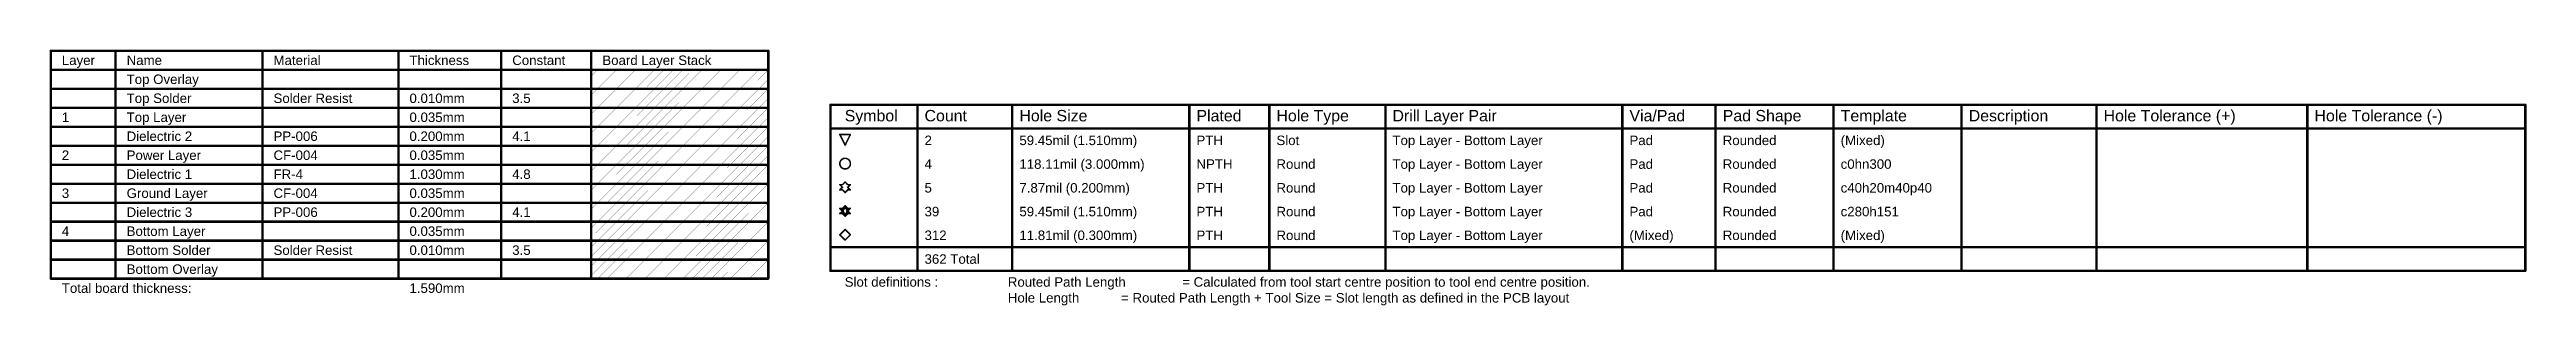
# Model space of a CAD drawing. Header units: inches. Extents: x -17.5 to 14.7, y -6.2 to 5.9.
# Drawn here: x -0.93 to 14.74, y 4.27 to 5.89 of the extents above; entities that cross this region are included whole.
import ezdxf

# ---------------------------------------------------------------- set-up
doc = ezdxf.new("R2010")
doc.units = ezdxf.units.IN
doc.header["$MEASUREMENT"] = 0
doc.layers.add('Dimensions', color=6, linetype='Continuous')
doc.layers.add('Drill Drawing', color=1, linetype='Continuous')
doc.styles.add('Arial', font='', dxfattribs={"height": 0.2})
doc.styles.get('Arial').set_extended_font_data('Arial')

msp = doc.modelspace()

# ---------------------------------------------------------------- texts
at = {"layer": 'Dimensions', "style": 'Arial'}
for s, p in [('Layer', (-0.849, 5.79)), ('Name', (-0.439, 5.79)), ('Material', (0.49, 5.79)), ('Thickness', (1.35, 5.79)), ('Constant', (2, 5.79)), ('Board Layer Stack', (2.57, 5.79)), ('Top Overlay', (-0.439, 5.67)), ('1', (-0.849, 5.43)), ('Top Solder', (-0.439, 5.55)), ('Top Layer', (-0.439, 5.43)), ('Solder Resist', (0.49, 5.55)), ('0.010mm', (1.35, 5.55)), ('0.035mm', (1.35, 5.43)), ('3.5', (2, 5.55)), ('Dielectric 2', (-0.439, 5.31)), ('PP-006', (0.49, 5.31)), ('0.200mm', (1.35, 5.31)), ('4.1', (2, 5.31)), ('2', (-0.849, 5.19)), ('Power Layer', (-0.439, 5.19)), ('CF-004', (0.49, 5.19)), ('0.035mm', (1.35, 5.19)), ('Dielectric 1', (-0.439, 5.07)), ('FR-4', (0.49, 5.07)), ('1.030mm', (1.35, 5.07)), ('4.8', (2, 5.07)), ('3', (-0.849, 4.95)), ('Ground Layer', (-0.439, 4.95)), ('Dielectric 3', (-0.439, 4.83)), ('CF-004', (0.49, 4.95)), ('PP-006', (0.49, 4.83)), ('0.035mm', (1.35, 4.95)), ('0.200mm', (1.35, 4.83)), ('4.1', (2, 4.83)), ('4', (-0.849, 4.71)), ('Bottom Layer', (-0.439, 4.71)), ('0.035mm', (1.35, 4.71)), ('Bottom Solder', (-0.439, 4.59)), ('Solder Resist', (0.49, 4.59)), ('0.010mm', (1.35, 4.59)), ('3.5', (2, 4.59)), ('Total board thickness:', (-0.849, 4.35)), ('Bottom Overlay', (-0.439, 4.47)), ('1.590mm', (1.35, 4.35))]:
    msp.add_text(s, height=0.06, dxfattribs=at).set_placement(p)
at = {"layer": 'Drill Drawing', "style": 'Arial'}
for s, height, p in [('Symbol', 0.072, (4.103, 5.434)), ('Count', 0.072, (4.608, 5.434)), ('Hole Size', 0.072, (5.208, 5.434)), ('Plated', 0.072, (6.328, 5.434)), ('Hole Type', 0.072, (6.834, 5.434)), ('Drill Layer Pair', 0.072, (7.568, 5.434)), ('Via/Pad', 0.072, (9.067, 5.434)), ('Pad Shape', 0.072, (9.657, 5.434)), ('Template', 0.072, (10.403, 5.434)), ('Description', 0.072, (11.213, 5.434)), ('Hole Tolerance (+)', 0.072, (12.066, 5.434)), ('Hole Tolerance (-)', 0.072, (13.4, 5.434)), ('2', 0.06, (4.608, 5.284)), ('59.45mil (1.510mm)', 0.06, (5.208, 5.284)), ('PTH', 0.06, (6.328, 5.284)), ('Slot', 0.06, (6.834, 5.284)), ('Top Layer - Bottom Layer', 0.06, (7.568, 5.284)), ('Pad', 0.06, (9.067, 5.284)), ('Rounded', 0.06, (9.657, 5.284)), ('(Mixed)', 0.06, (10.403, 5.284)), ('4', 0.06, (4.608, 5.134)), ('118.11mil (3.000mm)', 0.06, (5.208, 5.134)), ('NPTH', 0.06, (6.328, 5.134)), ('Round', 0.06, (6.834, 5.134)), ('Top Layer - Bottom Layer', 0.06, (7.568, 5.134)), ('Pad', 0.06, (9.067, 5.134)), ('Rounded', 0.06, (9.657, 5.134)), ('c0hn300', 0.06, (10.403, 5.134)), ('5', 0.06, (4.608, 4.984)), ('7.87mil (0.200mm)', 0.06, (5.208, 4.984)), ('PTH', 0.06, (6.328, 4.984)), ('Round', 0.06, (6.834, 4.984)), ('Top Layer - Bottom Layer', 0.06, (7.568, 4.984)), ('Pad', 0.06, (9.067, 4.984)), ('Rounded', 0.06, (9.657, 4.984)), ('c40h20m40p40', 0.06, (10.403, 4.984)), ('39', 0.06, (4.608, 4.834)), ('59.45mil (1.510mm)', 0.06, (5.208, 4.834)), ('PTH', 0.06, (6.328, 4.834)), ('Round', 0.06, (6.834, 4.834)), ('Top Layer - Bottom Layer', 0.06, (7.568, 4.834)), ('Pad', 0.06, (9.067, 4.834)), ('Rounded', 0.06, (9.657, 4.834)), ('c280h151', 0.06, (10.403, 4.834)), ('312', 0.06, (4.608, 4.684)), ('11.81mil (0.300mm)', 0.06, (5.208, 4.684)), ('PTH', 0.06, (6.328, 4.684)), ('Round', 0.06, (6.834, 4.684)), ('Top Layer - Bottom Layer', 0.06, (7.568, 4.684)), ('(Mixed)', 0.06, (9.067, 4.684)), ('Rounded', 0.06, (9.657, 4.684)), ('(Mixed)', 0.06, (10.403, 4.684)), ('362 Total', 0.06, (4.608, 4.534)), ('Slot definitions :', 0.06, (4.103, 4.389)), ('Routed Path Length', 0.06, (5.135, 4.389)), ('= Calculated from tool start centre position to tool end centre position.', 0.06, (6.238, 4.389)), ('Hole Length', 0.06, (5.135, 4.289)), (' = Routed Path Length + Tool Size = Slot length as defined in the PCB layout', 0.06, (5.828, 4.289))]:
    msp.add_text(s, height=height, dxfattribs=at).set_placement(p)

# ---------------------------------------------------------------- linework, layer by layer
at = {"layer": 'Dimensions'}
for points in [[(-0.919, 4.44, 0.015, 0.015, 0), (-0.919, 5.88, 0.015, 0.015, 0)], [(-0.919, 5.88, 0.015, 0.015, 0), (3.62, 5.88, 0.015, 0.015, 0)], [(-0.509, 4.44, 0.015, 0.015, 0), (-0.509, 5.88, 0.015, 0.015, 0)], [(0.42, 4.44, 0.015, 0.015, 0), (0.42, 5.88, 0.015, 0.015, 0)], [(1.28, 4.44, 0.015, 0.015, 0), (1.28, 5.88, 0.015, 0.015, 0)], [(1.93, 4.44, 0.015, 0.015, 0), (1.93, 5.88, 0.015, 0.015, 0)], [(2.5, 4.44, 0.015, 0.015, 0), (2.5, 5.88, 0.015, 0.015, 0)], [(3.62, 4.44, 0.015, 0.015, 0), (3.62, 5.88, 0.015, 0.015, 0)], [(-0.919, 5.76, 0.015, 0.015, 0), (3.62, 5.76, 0.015, 0.015, 0)], [(-0.919, 5.64, 0.015, 0.015, 0), (-0.509, 5.64, 0.015, 0.015, 0)], [(-0.509, 5.64, 0.015, 0.015, 0), (0.42, 5.64, 0.015, 0.015, 0)], [(0.42, 5.64, 0.015, 0.015, 0), (1.28, 5.64, 0.015, 0.015, 0)], [(1.28, 5.64, 0.015, 0.015, 0), (1.93, 5.64, 0.015, 0.015, 0)], [(1.93, 5.64, 0.015, 0.015, 0), (2.5, 5.64, 0.015, 0.015, 0)], [(2.5, 5.64, 0.015, 0.015, 0), (3.62, 5.64, 0.015, 0.015, 0)], [(2.5, 5.72, 0.001, 0.001, 0), (2.54, 5.76, 0.001, 0.001, 0)], [(2.5, 5.66, 0.001, 0.001, 0), (2.6, 5.76, 0.001, 0.001, 0)], [(2.5, 5.6, 0.001, 0.001, 0), (2.54, 5.64, 0.001, 0.001, 0)], [(2.5, 5.54, 0.001, 0.001, 0), (2.6, 5.64, 0.001, 0.001, 0)], [(2.54, 5.64, 0.001, 0.001, 0), (2.66, 5.76, 0.001, 0.001, 0)], [(2.54, 5.52, 0.001, 0.001, 0), (2.66, 5.64, 0.001, 0.001, 0)], [(2.6, 5.64, 0.001, 0.001, 0), (2.72, 5.76, 0.001, 0.001, 0)], [(2.6, 5.52, 0.001, 0.001, 0), (2.72, 5.64, 0.001, 0.001, 0)], [(2.66, 5.64, 0.001, 0.001, 0), (2.78, 5.76, 0.001, 0.001, 0)], [(2.66, 5.52, 0.001, 0.001, 0), (2.78, 5.64, 0.001, 0.001, 0)], [(2.72, 5.64, 0.001, 0.001, 0), (2.84, 5.76, 0.001, 0.001, 0)], [(2.72, 5.52, 0.001, 0.001, 0), (2.84, 5.64, 0.001, 0.001, 0)], [(2.78, 5.64, 0.001, 0.001, 0), (2.9, 5.76, 0.001, 0.001, 0)], [(2.78, 5.52, 0.001, 0.001, 0), (2.9, 5.64, 0.001, 0.001, 0)], [(2.84, 5.64, 0.001, 0.001, 0), (2.96, 5.76, 0.001, 0.001, 0)], [(2.84, 5.52, 0.001, 0.001, 0), (2.96, 5.64, 0.001, 0.001, 0)], [(2.9, 5.64, 0.001, 0.001, 0), (3.02, 5.76, 0.001, 0.001, 0)], [(2.9, 5.52, 0.001, 0.001, 0), (3.02, 5.64, 0.001, 0.001, 0)], [(2.96, 5.64, 0.001, 0.001, 0), (3.08, 5.76, 0.001, 0.001, 0)], [(2.96, 5.52, 0.001, 0.001, 0), (3.08, 5.64, 0.001, 0.001, 0)], [(3.02, 5.64, 0.001, 0.001, 0), (3.14, 5.76, 0.001, 0.001, 0)], [(3.02, 5.52, 0.001, 0.001, 0), (3.14, 5.64, 0.001, 0.001, 0)], [(3.08, 5.64, 0.001, 0.001, 0), (3.2, 5.76, 0.001, 0.001, 0)], [(3.08, 5.52, 0.001, 0.001, 0), (3.2, 5.64, 0.001, 0.001, 0)], [(3.14, 5.64, 0.001, 0.001, 0), (3.26, 5.76, 0.001, 0.001, 0)], [(3.14, 5.52, 0.001, 0.001, 0), (3.26, 5.64, 0.001, 0.001, 0)], [(3.2, 5.64, 0.001, 0.001, 0), (3.32, 5.76, 0.001, 0.001, 0)], [(3.2, 5.52, 0.001, 0.001, 0), (3.32, 5.64, 0.001, 0.001, 0)], [(3.26, 5.64, 0.001, 0.001, 0), (3.38, 5.76, 0.001, 0.001, 0)], [(3.26, 5.52, 0.001, 0.001, 0), (3.38, 5.64, 0.001, 0.001, 0)], [(3.32, 5.64, 0.001, 0.001, 0), (3.44, 5.76, 0.001, 0.001, 0)], [(3.32, 5.52, 0.001, 0.001, 0), (3.44, 5.64, 0.001, 0.001, 0)], [(3.38, 5.64, 0.001, 0.001, 0), (3.5, 5.76, 0.001, 0.001, 0)], [(3.38, 5.52, 0.001, 0.001, 0), (3.5, 5.64, 0.001, 0.001, 0)], [(3.44, 5.64, 0.001, 0.001, 0), (3.56, 5.76, 0.001, 0.001, 0)], [(3.44, 5.52, 0.001, 0.001, 0), (3.56, 5.64, 0.001, 0.001, 0)], [(3.5, 5.64, 0.001, 0.001, 0), (3.62, 5.76, 0.001, 0.001, 0)], [(3.5, 5.52, 0.001, 0.001, 0), (3.62, 5.64, 0.001, 0.001, 0)], [(3.56, 5.64, 0.001, 0.001, 0), (3.62, 5.7, 0.001, 0.001, 0)], [(-0.919, 5.52, 0.015, 0.015, 0), (-0.509, 5.52, 0.015, 0.015, 0)], [(-0.509, 5.52, 0.015, 0.015, 0), (0.42, 5.52, 0.015, 0.015, 0)], [(0.42, 5.52, 0.015, 0.015, 0), (1.28, 5.52, 0.015, 0.015, 0)], [(1.28, 5.52, 0.015, 0.015, 0), (1.93, 5.52, 0.015, 0.015, 0)], [(1.93, 5.52, 0.015, 0.015, 0), (2.5, 5.52, 0.015, 0.015, 0)], [(2.5, 5.52, 0.015, 0.015, 0), (3.62, 5.52, 0.015, 0.015, 0)], [(2.5, 5.48, 0.001, 0.001, 0), (2.54, 5.52, 0.001, 0.001, 0)], [(2.5, 5.42, 0.001, 0.001, 0), (2.6, 5.52, 0.001, 0.001, 0)], [(2.54, 5.4, 0.001, 0.001, 0), (2.66, 5.52, 0.001, 0.001, 0)], [(2.6, 5.4, 0.001, 0.001, 0), (2.72, 5.52, 0.001, 0.001, 0)], [(2.66, 5.4, 0.001, 0.001, 0), (2.78, 5.52, 0.001, 0.001, 0)], [(2.72, 5.4, 0.001, 0.001, 0), (2.84, 5.52, 0.001, 0.001, 0)], [(2.78, 5.4, 0.001, 0.001, 0), (2.9, 5.52, 0.001, 0.001, 0)], [(2.84, 5.4, 0.001, 0.001, 0), (2.96, 5.52, 0.001, 0.001, 0)], [(2.9, 5.4, 0.001, 0.001, 0), (3.02, 5.52, 0.001, 0.001, 0)], [(2.96, 5.4, 0.001, 0.001, 0), (3.08, 5.52, 0.001, 0.001, 0)], [(3.02, 5.4, 0.001, 0.001, 0), (3.14, 5.52, 0.001, 0.001, 0)], [(3.08, 5.4, 0.001, 0.001, 0), (3.2, 5.52, 0.001, 0.001, 0)], [(3.14, 5.4, 0.001, 0.001, 0), (3.26, 5.52, 0.001, 0.001, 0)], [(3.2, 5.4, 0.001, 0.001, 0), (3.32, 5.52, 0.001, 0.001, 0)], [(3.26, 5.4, 0.001, 0.001, 0), (3.38, 5.52, 0.001, 0.001, 0)], [(3.32, 5.4, 0.001, 0.001, 0), (3.44, 5.52, 0.001, 0.001, 0)], [(3.38, 5.4, 0.001, 0.001, 0), (3.5, 5.52, 0.001, 0.001, 0)], [(3.44, 5.4, 0.001, 0.001, 0), (3.56, 5.52, 0.001, 0.001, 0)], [(3.5, 5.4, 0.001, 0.001, 0), (3.62, 5.52, 0.001, 0.001, 0)], [(3.56, 5.52, 0.001, 0.001, 0), (3.62, 5.58, 0.001, 0.001, 0)], [(-0.919, 5.4, 0.015, 0.015, 0), (-0.509, 5.4, 0.015, 0.015, 0)], [(-0.509, 5.4, 0.015, 0.015, 0), (0.42, 5.4, 0.015, 0.015, 0)], [(0.42, 5.4, 0.015, 0.015, 0), (1.28, 5.4, 0.015, 0.015, 0)], [(1.28, 5.4, 0.015, 0.015, 0), (1.93, 5.4, 0.015, 0.015, 0)], [(1.93, 5.4, 0.015, 0.015, 0), (2.5, 5.4, 0.015, 0.015, 0)], [(2.5, 5.4, 0.015, 0.015, 0), (3.62, 5.4, 0.015, 0.015, 0)], [(2.5, 5.36, 0.001, 0.001, 0), (2.54, 5.4, 0.001, 0.001, 0)], [(2.5, 5.3, 0.001, 0.001, 0), (2.6, 5.4, 0.001, 0.001, 0)], [(2.54, 5.28, 0.001, 0.001, 0), (2.66, 5.4, 0.001, 0.001, 0)], [(2.6, 5.28, 0.001, 0.001, 0), (2.72, 5.4, 0.001, 0.001, 0)], [(2.66, 5.28, 0.001, 0.001, 0), (2.78, 5.4, 0.001, 0.001, 0)], [(2.72, 5.28, 0.001, 0.001, 0), (2.84, 5.4, 0.001, 0.001, 0)], [(2.78, 5.28, 0.001, 0.001, 0), (2.9, 5.4, 0.001, 0.001, 0)], [(2.84, 5.28, 0.001, 0.001, 0), (2.96, 5.4, 0.001, 0.001, 0)], [(2.9, 5.28, 0.001, 0.001, 0), (3.02, 5.4, 0.001, 0.001, 0)], [(2.96, 5.28, 0.001, 0.001, 0), (3.08, 5.4, 0.001, 0.001, 0)], [(3.02, 5.28, 0.001, 0.001, 0), (3.14, 5.4, 0.001, 0.001, 0)], [(3.08, 5.28, 0.001, 0.001, 0), (3.2, 5.4, 0.001, 0.001, 0)], [(3.14, 5.28, 0.001, 0.001, 0), (3.26, 5.4, 0.001, 0.001, 0)], [(3.2, 5.28, 0.001, 0.001, 0), (3.32, 5.4, 0.001, 0.001, 0)], [(3.26, 5.28, 0.001, 0.001, 0), (3.38, 5.4, 0.001, 0.001, 0)], [(3.32, 5.28, 0.001, 0.001, 0), (3.44, 5.4, 0.001, 0.001, 0)], [(3.38, 5.28, 0.001, 0.001, 0), (3.5, 5.4, 0.001, 0.001, 0)], [(3.44, 5.28, 0.001, 0.001, 0), (3.56, 5.4, 0.001, 0.001, 0)], [(3.5, 5.28, 0.001, 0.001, 0), (3.62, 5.4, 0.001, 0.001, 0)], [(3.56, 5.4, 0.001, 0.001, 0), (3.62, 5.46, 0.001, 0.001, 0)], [(3.56, 5.28, 0.001, 0.001, 0), (3.62, 5.34, 0.001, 0.001, 0)], [(-0.919, 5.28, 0.015, 0.015, 0), (-0.509, 5.28, 0.015, 0.015, 0)], [(-0.509, 5.28, 0.015, 0.015, 0), (0.42, 5.28, 0.015, 0.015, 0)], [(0.42, 5.28, 0.015, 0.015, 0), (1.28, 5.28, 0.015, 0.015, 0)], [(1.28, 5.28, 0.015, 0.015, 0), (1.93, 5.28, 0.015, 0.015, 0)], [(1.93, 5.28, 0.015, 0.015, 0), (2.5, 5.28, 0.015, 0.015, 0)], [(2.5, 5.28, 0.015, 0.015, 0), (3.62, 5.28, 0.015, 0.015, 0)], [(2.5, 5.24, 0.001, 0.001, 0), (2.54, 5.28, 0.001, 0.001, 0)], [(2.5, 5.18, 0.001, 0.001, 0), (2.6, 5.28, 0.001, 0.001, 0)], [(2.54, 5.16, 0.001, 0.001, 0), (2.66, 5.28, 0.001, 0.001, 0)], [(2.6, 5.16, 0.001, 0.001, 0), (2.72, 5.28, 0.001, 0.001, 0)], [(2.66, 5.16, 0.001, 0.001, 0), (2.78, 5.28, 0.001, 0.001, 0)], [(2.72, 5.16, 0.001, 0.001, 0), (2.84, 5.28, 0.001, 0.001, 0)], [(2.78, 5.16, 0.001, 0.001, 0), (2.9, 5.28, 0.001, 0.001, 0)], [(2.84, 5.16, 0.001, 0.001, 0), (2.96, 5.28, 0.001, 0.001, 0)], [(2.9, 5.16, 0.001, 0.001, 0), (3.02, 5.28, 0.001, 0.001, 0)], [(2.96, 5.16, 0.001, 0.001, 0), (3.08, 5.28, 0.001, 0.001, 0)], [(3.02, 5.16, 0.001, 0.001, 0), (3.14, 5.28, 0.001, 0.001, 0)], [(3.08, 5.16, 0.001, 0.001, 0), (3.2, 5.28, 0.001, 0.001, 0)], [(3.14, 5.16, 0.001, 0.001, 0), (3.26, 5.28, 0.001, 0.001, 0)], [(3.2, 5.16, 0.001, 0.001, 0), (3.32, 5.28, 0.001, 0.001, 0)], [(3.26, 5.16, 0.001, 0.001, 0), (3.38, 5.28, 0.001, 0.001, 0)], [(3.32, 5.16, 0.001, 0.001, 0), (3.44, 5.28, 0.001, 0.001, 0)], [(3.38, 5.16, 0.001, 0.001, 0), (3.5, 5.28, 0.001, 0.001, 0)], [(3.44, 5.16, 0.001, 0.001, 0), (3.56, 5.28, 0.001, 0.001, 0)], [(3.5, 5.16, 0.001, 0.001, 0), (3.62, 5.28, 0.001, 0.001, 0)], [(3.56, 5.16, 0.001, 0.001, 0), (3.62, 5.22, 0.001, 0.001, 0)], [(-0.919, 5.16, 0.015, 0.015, 0), (-0.509, 5.16, 0.015, 0.015, 0)], [(-0.919, 5.04, 0.015, 0.015, 0), (-0.509, 5.04, 0.015, 0.015, 0)], [(-0.509, 5.16, 0.015, 0.015, 0), (0.42, 5.16, 0.015, 0.015, 0)], [(-0.509, 5.04, 0.015, 0.015, 0), (0.42, 5.04, 0.015, 0.015, 0)], [(0.42, 5.16, 0.015, 0.015, 0), (1.28, 5.16, 0.015, 0.015, 0)], [(0.42, 5.04, 0.015, 0.015, 0), (1.28, 5.04, 0.015, 0.015, 0)], [(1.28, 5.16, 0.015, 0.015, 0), (1.93, 5.16, 0.015, 0.015, 0)], [(1.28, 5.04, 0.015, 0.015, 0), (1.93, 5.04, 0.015, 0.015, 0)], [(1.93, 5.16, 0.015, 0.015, 0), (2.5, 5.16, 0.015, 0.015, 0)], [(1.93, 5.04, 0.015, 0.015, 0), (2.5, 5.04, 0.015, 0.015, 0)], [(2.5, 5.16, 0.015, 0.015, 0), (3.62, 5.16, 0.015, 0.015, 0)], [(2.5, 5.04, 0.015, 0.015, 0), (3.62, 5.04, 0.015, 0.015, 0)], [(2.5, 5.12, 0.001, 0.001, 0), (2.54, 5.16, 0.001, 0.001, 0)], [(2.5, 5.06, 0.001, 0.001, 0), (2.6, 5.16, 0.001, 0.001, 0)], [(2.5, 5, 0.001, 0.001, 0), (2.54, 5.04, 0.001, 0.001, 0)], [(2.5, 4.94, 0.001, 0.001, 0), (2.6, 5.04, 0.001, 0.001, 0)], [(2.54, 5.04, 0.001, 0.001, 0), (2.66, 5.16, 0.001, 0.001, 0)], [(2.54, 4.92, 0.001, 0.001, 0), (2.66, 5.04, 0.001, 0.001, 0)], [(2.6, 5.04, 0.001, 0.001, 0), (2.72, 5.16, 0.001, 0.001, 0)], [(2.6, 4.92, 0.001, 0.001, 0), (2.72, 5.04, 0.001, 0.001, 0)], [(2.66, 5.04, 0.001, 0.001, 0), (2.78, 5.16, 0.001, 0.001, 0)], [(2.66, 4.92, 0.001, 0.001, 0), (2.78, 5.04, 0.001, 0.001, 0)], [(2.72, 5.04, 0.001, 0.001, 0), (2.84, 5.16, 0.001, 0.001, 0)], [(2.72, 4.92, 0.001, 0.001, 0), (2.84, 5.04, 0.001, 0.001, 0)], [(2.78, 5.04, 0.001, 0.001, 0), (2.9, 5.16, 0.001, 0.001, 0)], [(2.78, 4.92, 0.001, 0.001, 0), (2.9, 5.04, 0.001, 0.001, 0)], [(2.84, 5.04, 0.001, 0.001, 0), (2.96, 5.16, 0.001, 0.001, 0)], [(2.84, 4.92, 0.001, 0.001, 0), (2.96, 5.04, 0.001, 0.001, 0)], [(2.9, 5.04, 0.001, 0.001, 0), (3.02, 5.16, 0.001, 0.001, 0)], [(2.9, 4.92, 0.001, 0.001, 0), (3.02, 5.04, 0.001, 0.001, 0)], [(2.96, 5.04, 0.001, 0.001, 0), (3.08, 5.16, 0.001, 0.001, 0)], [(2.96, 4.92, 0.001, 0.001, 0), (3.08, 5.04, 0.001, 0.001, 0)], [(3.02, 5.04, 0.001, 0.001, 0), (3.14, 5.16, 0.001, 0.001, 0)], [(3.02, 4.92, 0.001, 0.001, 0), (3.14, 5.04, 0.001, 0.001, 0)], [(3.08, 5.04, 0.001, 0.001, 0), (3.2, 5.16, 0.001, 0.001, 0)], [(3.08, 4.92, 0.001, 0.001, 0), (3.2, 5.04, 0.001, 0.001, 0)], [(3.14, 5.04, 0.001, 0.001, 0), (3.26, 5.16, 0.001, 0.001, 0)], [(3.14, 4.92, 0.001, 0.001, 0), (3.26, 5.04, 0.001, 0.001, 0)], [(3.2, 5.04, 0.001, 0.001, 0), (3.32, 5.16, 0.001, 0.001, 0)], [(3.2, 4.92, 0.001, 0.001, 0), (3.32, 5.04, 0.001, 0.001, 0)], [(3.26, 5.04, 0.001, 0.001, 0), (3.38, 5.16, 0.001, 0.001, 0)], [(3.26, 4.92, 0.001, 0.001, 0), (3.38, 5.04, 0.001, 0.001, 0)], [(3.32, 5.04, 0.001, 0.001, 0), (3.44, 5.16, 0.001, 0.001, 0)], [(3.32, 4.92, 0.001, 0.001, 0), (3.44, 5.04, 0.001, 0.001, 0)], [(3.38, 5.04, 0.001, 0.001, 0), (3.5, 5.16, 0.001, 0.001, 0)], [(3.38, 4.92, 0.001, 0.001, 0), (3.5, 5.04, 0.001, 0.001, 0)], [(3.44, 5.04, 0.001, 0.001, 0), (3.56, 5.16, 0.001, 0.001, 0)], [(3.44, 4.92, 0.001, 0.001, 0), (3.56, 5.04, 0.001, 0.001, 0)], [(3.5, 5.04, 0.001, 0.001, 0), (3.62, 5.16, 0.001, 0.001, 0)], [(3.5, 4.92, 0.001, 0.001, 0), (3.62, 5.04, 0.001, 0.001, 0)], [(3.56, 5.04, 0.001, 0.001, 0), (3.62, 5.1, 0.001, 0.001, 0)], [(-0.919, 4.92, 0.015, 0.015, 0), (-0.509, 4.92, 0.015, 0.015, 0)], [(-0.509, 4.92, 0.015, 0.015, 0), (0.42, 4.92, 0.015, 0.015, 0)], [(0.42, 4.92, 0.015, 0.015, 0), (1.28, 4.92, 0.015, 0.015, 0)], [(1.28, 4.92, 0.015, 0.015, 0), (1.93, 4.92, 0.015, 0.015, 0)], [(1.93, 4.92, 0.015, 0.015, 0), (2.5, 4.92, 0.015, 0.015, 0)], [(2.5, 4.92, 0.015, 0.015, 0), (3.62, 4.92, 0.015, 0.015, 0)], [(2.5, 4.88, 0.001, 0.001, 0), (2.54, 4.92, 0.001, 0.001, 0)], [(2.5, 4.82, 0.001, 0.001, 0), (2.6, 4.92, 0.001, 0.001, 0)], [(2.54, 4.8, 0.001, 0.001, 0), (2.66, 4.92, 0.001, 0.001, 0)], [(2.6, 4.8, 0.001, 0.001, 0), (2.72, 4.92, 0.001, 0.001, 0)], [(2.66, 4.8, 0.001, 0.001, 0), (2.78, 4.92, 0.001, 0.001, 0)], [(2.72, 4.8, 0.001, 0.001, 0), (2.84, 4.92, 0.001, 0.001, 0)], [(2.78, 4.8, 0.001, 0.001, 0), (2.9, 4.92, 0.001, 0.001, 0)], [(2.84, 4.8, 0.001, 0.001, 0), (2.96, 4.92, 0.001, 0.001, 0)], [(2.9, 4.8, 0.001, 0.001, 0), (3.02, 4.92, 0.001, 0.001, 0)], [(2.96, 4.8, 0.001, 0.001, 0), (3.08, 4.92, 0.001, 0.001, 0)], [(3.02, 4.8, 0.001, 0.001, 0), (3.14, 4.92, 0.001, 0.001, 0)], [(3.08, 4.8, 0.001, 0.001, 0), (3.2, 4.92, 0.001, 0.001, 0)], [(3.14, 4.8, 0.001, 0.001, 0), (3.26, 4.92, 0.001, 0.001, 0)], [(3.2, 4.8, 0.001, 0.001, 0), (3.32, 4.92, 0.001, 0.001, 0)], [(3.26, 4.8, 0.001, 0.001, 0), (3.38, 4.92, 0.001, 0.001, 0)], [(3.32, 4.8, 0.001, 0.001, 0), (3.44, 4.92, 0.001, 0.001, 0)], [(3.38, 4.8, 0.001, 0.001, 0), (3.5, 4.92, 0.001, 0.001, 0)], [(3.44, 4.8, 0.001, 0.001, 0), (3.56, 4.92, 0.001, 0.001, 0)], [(3.5, 4.8, 0.001, 0.001, 0), (3.62, 4.92, 0.001, 0.001, 0)], [(3.56, 4.92, 0.001, 0.001, 0), (3.62, 4.98, 0.001, 0.001, 0)], [(3.56, 4.8, 0.001, 0.001, 0), (3.62, 4.86, 0.001, 0.001, 0)], [(-0.919, 4.8, 0.015, 0.015, 0), (-0.509, 4.8, 0.015, 0.015, 0)], [(-0.509, 4.8, 0.015, 0.015, 0), (0.42, 4.8, 0.015, 0.015, 0)], [(0.42, 4.8, 0.015, 0.015, 0), (1.28, 4.8, 0.015, 0.015, 0)], [(1.28, 4.8, 0.015, 0.015, 0), (1.93, 4.8, 0.015, 0.015, 0)], [(1.93, 4.8, 0.015, 0.015, 0), (2.5, 4.8, 0.015, 0.015, 0)], [(2.5, 4.8, 0.015, 0.015, 0), (3.62, 4.8, 0.015, 0.015, 0)], [(2.5, 4.76, 0.001, 0.001, 0), (2.54, 4.8, 0.001, 0.001, 0)], [(2.5, 4.7, 0.001, 0.001, 0), (2.6, 4.8, 0.001, 0.001, 0)], [(2.54, 4.68, 0.001, 0.001, 0), (2.66, 4.8, 0.001, 0.001, 0)], [(2.6, 4.68, 0.001, 0.001, 0), (2.72, 4.8, 0.001, 0.001, 0)], [(2.66, 4.68, 0.001, 0.001, 0), (2.78, 4.8, 0.001, 0.001, 0)], [(2.72, 4.68, 0.001, 0.001, 0), (2.84, 4.8, 0.001, 0.001, 0)], [(2.78, 4.68, 0.001, 0.001, 0), (2.9, 4.8, 0.001, 0.001, 0)], [(2.84, 4.68, 0.001, 0.001, 0), (2.96, 4.8, 0.001, 0.001, 0)], [(2.9, 4.68, 0.001, 0.001, 0), (3.02, 4.8, 0.001, 0.001, 0)], [(2.96, 4.68, 0.001, 0.001, 0), (3.08, 4.8, 0.001, 0.001, 0)], [(3.02, 4.68, 0.001, 0.001, 0), (3.14, 4.8, 0.001, 0.001, 0)], [(3.08, 4.68, 0.001, 0.001, 0), (3.2, 4.8, 0.001, 0.001, 0)], [(3.14, 4.68, 0.001, 0.001, 0), (3.26, 4.8, 0.001, 0.001, 0)], [(3.2, 4.68, 0.001, 0.001, 0), (3.32, 4.8, 0.001, 0.001, 0)], [(3.26, 4.68, 0.001, 0.001, 0), (3.38, 4.8, 0.001, 0.001, 0)], [(3.32, 4.68, 0.001, 0.001, 0), (3.44, 4.8, 0.001, 0.001, 0)], [(3.38, 4.68, 0.001, 0.001, 0), (3.5, 4.8, 0.001, 0.001, 0)], [(3.44, 4.68, 0.001, 0.001, 0), (3.56, 4.8, 0.001, 0.001, 0)], [(3.5, 4.68, 0.001, 0.001, 0), (3.62, 4.8, 0.001, 0.001, 0)], [(3.56, 4.68, 0.001, 0.001, 0), (3.62, 4.74, 0.001, 0.001, 0)], [(-0.919, 4.68, 0.015, 0.015, 0), (-0.509, 4.68, 0.015, 0.015, 0)], [(-0.919, 4.56, 0.015, 0.015, 0), (-0.509, 4.56, 0.015, 0.015, 0)], [(-0.509, 4.68, 0.015, 0.015, 0), (0.42, 4.68, 0.015, 0.015, 0)], [(-0.509, 4.56, 0.015, 0.015, 0), (0.42, 4.56, 0.015, 0.015, 0)], [(0.42, 4.68, 0.015, 0.015, 0), (1.28, 4.68, 0.015, 0.015, 0)], [(0.42, 4.56, 0.015, 0.015, 0), (1.28, 4.56, 0.015, 0.015, 0)], [(1.28, 4.68, 0.015, 0.015, 0), (1.93, 4.68, 0.015, 0.015, 0)], [(1.28, 4.56, 0.015, 0.015, 0), (1.93, 4.56, 0.015, 0.015, 0)], [(1.93, 4.68, 0.015, 0.015, 0), (2.5, 4.68, 0.015, 0.015, 0)], [(1.93, 4.56, 0.015, 0.015, 0), (2.5, 4.56, 0.015, 0.015, 0)], [(2.5, 4.68, 0.015, 0.015, 0), (3.62, 4.68, 0.015, 0.015, 0)], [(2.5, 4.56, 0.015, 0.015, 0), (3.62, 4.56, 0.015, 0.015, 0)], [(2.5, 4.64, 0.001, 0.001, 0), (2.54, 4.68, 0.001, 0.001, 0)], [(2.5, 4.58, 0.001, 0.001, 0), (2.6, 4.68, 0.001, 0.001, 0)], [(2.5, 4.52, 0.001, 0.001, 0), (2.54, 4.56, 0.001, 0.001, 0)], [(2.5, 4.46, 0.001, 0.001, 0), (2.6, 4.56, 0.001, 0.001, 0)], [(2.54, 4.56, 0.001, 0.001, 0), (2.66, 4.68, 0.001, 0.001, 0)], [(2.54, 4.44, 0.001, 0.001, 0), (2.66, 4.56, 0.001, 0.001, 0)], [(2.6, 4.56, 0.001, 0.001, 0), (2.72, 4.68, 0.001, 0.001, 0)], [(2.6, 4.44, 0.001, 0.001, 0), (2.72, 4.56, 0.001, 0.001, 0)], [(2.66, 4.56, 0.001, 0.001, 0), (2.78, 4.68, 0.001, 0.001, 0)], [(2.66, 4.44, 0.001, 0.001, 0), (2.78, 4.56, 0.001, 0.001, 0)], [(2.72, 4.56, 0.001, 0.001, 0), (2.84, 4.68, 0.001, 0.001, 0)], [(2.72, 4.44, 0.001, 0.001, 0), (2.84, 4.56, 0.001, 0.001, 0)], [(2.78, 4.56, 0.001, 0.001, 0), (2.9, 4.68, 0.001, 0.001, 0)], [(2.78, 4.44, 0.001, 0.001, 0), (2.9, 4.56, 0.001, 0.001, 0)], [(2.84, 4.56, 0.001, 0.001, 0), (2.96, 4.68, 0.001, 0.001, 0)], [(2.84, 4.44, 0.001, 0.001, 0), (2.96, 4.56, 0.001, 0.001, 0)], [(2.9, 4.56, 0.001, 0.001, 0), (3.02, 4.68, 0.001, 0.001, 0)], [(2.9, 4.44, 0.001, 0.001, 0), (3.02, 4.56, 0.001, 0.001, 0)], [(2.96, 4.56, 0.001, 0.001, 0), (3.08, 4.68, 0.001, 0.001, 0)], [(2.96, 4.44, 0.001, 0.001, 0), (3.08, 4.56, 0.001, 0.001, 0)], [(3.02, 4.56, 0.001, 0.001, 0), (3.14, 4.68, 0.001, 0.001, 0)], [(3.02, 4.44, 0.001, 0.001, 0), (3.14, 4.56, 0.001, 0.001, 0)], [(3.08, 4.56, 0.001, 0.001, 0), (3.2, 4.68, 0.001, 0.001, 0)], [(3.08, 4.44, 0.001, 0.001, 0), (3.2, 4.56, 0.001, 0.001, 0)], [(3.14, 4.56, 0.001, 0.001, 0), (3.26, 4.68, 0.001, 0.001, 0)], [(3.14, 4.44, 0.001, 0.001, 0), (3.26, 4.56, 0.001, 0.001, 0)], [(3.2, 4.56, 0.001, 0.001, 0), (3.32, 4.68, 0.001, 0.001, 0)], [(3.2, 4.44, 0.001, 0.001, 0), (3.32, 4.56, 0.001, 0.001, 0)], [(3.26, 4.56, 0.001, 0.001, 0), (3.38, 4.68, 0.001, 0.001, 0)], [(3.26, 4.44, 0.001, 0.001, 0), (3.38, 4.56, 0.001, 0.001, 0)], [(3.32, 4.56, 0.001, 0.001, 0), (3.44, 4.68, 0.001, 0.001, 0)], [(3.32, 4.44, 0.001, 0.001, 0), (3.44, 4.56, 0.001, 0.001, 0)], [(3.38, 4.56, 0.001, 0.001, 0), (3.5, 4.68, 0.001, 0.001, 0)], [(3.38, 4.44, 0.001, 0.001, 0), (3.5, 4.56, 0.001, 0.001, 0)], [(3.44, 4.56, 0.001, 0.001, 0), (3.56, 4.68, 0.001, 0.001, 0)], [(3.44, 4.44, 0.001, 0.001, 0), (3.56, 4.56, 0.001, 0.001, 0)], [(3.5, 4.56, 0.001, 0.001, 0), (3.62, 4.68, 0.001, 0.001, 0)], [(3.5, 4.44, 0.001, 0.001, 0), (3.62, 4.56, 0.001, 0.001, 0)], [(3.56, 4.56, 0.001, 0.001, 0), (3.62, 4.62, 0.001, 0.001, 0)], [(-0.919, 4.44, 0.015, 0.015, 0), (-0.509, 4.44, 0.015, 0.015, 0)], [(-0.509, 4.44, 0.015, 0.015, 0), (0.42, 4.44, 0.015, 0.015, 0)], [(0.42, 4.44, 0.015, 0.015, 0), (1.28, 4.44, 0.015, 0.015, 0)], [(1.28, 4.44, 0.015, 0.015, 0), (1.93, 4.44, 0.015, 0.015, 0)], [(1.93, 4.44, 0.015, 0.015, 0), (2.5, 4.44, 0.015, 0.015, 0)], [(2.5, 4.44, 0.015, 0.015, 0), (3.62, 4.44, 0.015, 0.015, 0)], [(3.56, 4.44, 0.001, 0.001, 0), (3.62, 4.5, 0.001, 0.001, 0)]]:
    msp.add_lwpolyline(points, format="xyseb", dxfattribs=at)
for points in [[(-0.923, 5.88, 0.0075, 0.0075, 1), (-0.916, 5.88, 0.0075, 0.0075, 1)], [(-0.923, 5.88, 0.0075, 0.0075, 1), (-0.916, 5.88, 0.0075, 0.0075, 1)], [(-0.513, 5.88, 0.0075, 0.0075, 1), (-0.506, 5.88, 0.0075, 0.0075, 1)], [(0.417, 5.88, 0.0075, 0.0075, 1), (0.424, 5.88, 0.0075, 0.0075, 1)], [(1.276, 5.88, 0.0075, 0.0075, 1), (1.284, 5.88, 0.0075, 0.0075, 1)], [(1.926, 5.88, 0.0075, 0.0075, 1), (1.934, 5.88, 0.0075, 0.0075, 1)], [(2.496, 5.88, 0.0075, 0.0075, 1), (2.504, 5.88, 0.0075, 0.0075, 1)], [(3.616, 5.88, 0.0075, 0.0075, 1), (3.623, 5.88, 0.0075, 0.0075, 1)], [(3.616, 5.88, 0.0075, 0.0075, 1), (3.623, 5.88, 0.0075, 0.0075, 1)], [(-0.923, 5.76, 0.0075, 0.0075, 1), (-0.916, 5.76, 0.0075, 0.0075, 1)], [(-0.923, 5.64, 0.0075, 0.0075, 1), (-0.916, 5.64, 0.0075, 0.0075, 1)], [(-0.513, 5.64, 0.0075, 0.0075, 1), (-0.506, 5.64, 0.0075, 0.0075, 1)], [(-0.513, 5.64, 0.0075, 0.0075, 1), (-0.506, 5.64, 0.0075, 0.0075, 1)], [(0.417, 5.64, 0.0075, 0.0075, 1), (0.424, 5.64, 0.0075, 0.0075, 1)], [(0.417, 5.64, 0.0075, 0.0075, 1), (0.424, 5.64, 0.0075, 0.0075, 1)], [(1.276, 5.64, 0.0075, 0.0075, 1), (1.284, 5.64, 0.0075, 0.0075, 1)], [(1.276, 5.64, 0.0075, 0.0075, 1), (1.284, 5.64, 0.0075, 0.0075, 1)], [(1.926, 5.64, 0.0075, 0.0075, 1), (1.934, 5.64, 0.0075, 0.0075, 1)], [(1.926, 5.64, 0.0075, 0.0075, 1), (1.934, 5.64, 0.0075, 0.0075, 1)], [(2.496, 5.64, 0.0075, 0.0075, 1), (2.504, 5.64, 0.0075, 0.0075, 1)], [(2.496, 5.64, 0.0075, 0.0075, 1), (2.504, 5.64, 0.0075, 0.0075, 1)], [(2.5, 5.72, 0.0005, 0.0005, 1), (2.5, 5.72, 0.0005, 0.0005, 1)], [(2.5, 5.66, 0.0005, 0.0005, 1), (2.5, 5.66, 0.0005, 0.0005, 1)], [(2.539, 5.76, 0.0005, 0.0005, 1), (2.54, 5.76, 0.0005, 0.0005, 1)], [(2.539, 5.64, 0.0005, 0.0005, 1), (2.54, 5.64, 0.0005, 0.0005, 1)], [(2.539, 5.64, 0.0005, 0.0005, 1), (2.54, 5.64, 0.0005, 0.0005, 1)], [(2.599, 5.76, 0.0005, 0.0005, 1), (2.6, 5.76, 0.0005, 0.0005, 1)], [(2.599, 5.64, 0.0005, 0.0005, 1), (2.6, 5.64, 0.0005, 0.0005, 1)], [(2.599, 5.64, 0.0005, 0.0005, 1), (2.6, 5.64, 0.0005, 0.0005, 1)], [(2.659, 5.76, 0.0005, 0.0005, 1), (2.66, 5.76, 0.0005, 0.0005, 1)], [(2.659, 5.64, 0.0005, 0.0005, 1), (2.66, 5.64, 0.0005, 0.0005, 1)], [(2.659, 5.64, 0.0005, 0.0005, 1), (2.66, 5.64, 0.0005, 0.0005, 1)], [(2.719, 5.76, 0.0005, 0.0005, 1), (2.72, 5.76, 0.0005, 0.0005, 1)], [(2.719, 5.64, 0.0005, 0.0005, 1), (2.72, 5.64, 0.0005, 0.0005, 1)], [(2.719, 5.64, 0.0005, 0.0005, 1), (2.72, 5.64, 0.0005, 0.0005, 1)], [(2.779, 5.76, 0.0005, 0.0005, 1), (2.78, 5.76, 0.0005, 0.0005, 1)], [(2.779, 5.64, 0.0005, 0.0005, 1), (2.78, 5.64, 0.0005, 0.0005, 1)], [(2.779, 5.64, 0.0005, 0.0005, 1), (2.78, 5.64, 0.0005, 0.0005, 1)], [(2.839, 5.76, 0.0005, 0.0005, 1), (2.84, 5.76, 0.0005, 0.0005, 1)], [(2.839, 5.64, 0.0005, 0.0005, 1), (2.84, 5.64, 0.0005, 0.0005, 1)], [(2.839, 5.64, 0.0005, 0.0005, 1), (2.84, 5.64, 0.0005, 0.0005, 1)], [(2.899, 5.76, 0.0005, 0.0005, 1), (2.9, 5.76, 0.0005, 0.0005, 1)], [(2.899, 5.64, 0.0005, 0.0005, 1), (2.9, 5.64, 0.0005, 0.0005, 1)], [(2.899, 5.64, 0.0005, 0.0005, 1), (2.9, 5.64, 0.0005, 0.0005, 1)], [(2.959, 5.76, 0.0005, 0.0005, 1), (2.96, 5.76, 0.0005, 0.0005, 1)], [(2.959, 5.64, 0.0005, 0.0005, 1), (2.96, 5.64, 0.0005, 0.0005, 1)], [(2.959, 5.64, 0.0005, 0.0005, 1), (2.96, 5.64, 0.0005, 0.0005, 1)], [(3.019, 5.76, 0.0005, 0.0005, 1), (3.02, 5.76, 0.0005, 0.0005, 1)], [(3.019, 5.64, 0.0005, 0.0005, 1), (3.02, 5.64, 0.0005, 0.0005, 1)], [(3.019, 5.64, 0.0005, 0.0005, 1), (3.02, 5.64, 0.0005, 0.0005, 1)], [(3.079, 5.76, 0.0005, 0.0005, 1), (3.08, 5.76, 0.0005, 0.0005, 1)], [(3.079, 5.64, 0.0005, 0.0005, 1), (3.08, 5.64, 0.0005, 0.0005, 1)], [(3.079, 5.64, 0.0005, 0.0005, 1), (3.08, 5.64, 0.0005, 0.0005, 1)], [(3.139, 5.76, 0.0005, 0.0005, 1), (3.14, 5.76, 0.0005, 0.0005, 1)], [(3.139, 5.64, 0.0005, 0.0005, 1), (3.14, 5.64, 0.0005, 0.0005, 1)], [(3.139, 5.64, 0.0005, 0.0005, 1), (3.14, 5.64, 0.0005, 0.0005, 1)], [(3.199, 5.76, 0.0005, 0.0005, 1), (3.2, 5.76, 0.0005, 0.0005, 1)], [(3.199, 5.64, 0.0005, 0.0005, 1), (3.2, 5.64, 0.0005, 0.0005, 1)], [(3.199, 5.64, 0.0005, 0.0005, 1), (3.2, 5.64, 0.0005, 0.0005, 1)], [(3.259, 5.76, 0.0005, 0.0005, 1), (3.26, 5.76, 0.0005, 0.0005, 1)], [(3.259, 5.64, 0.0005, 0.0005, 1), (3.26, 5.64, 0.0005, 0.0005, 1)], [(3.259, 5.64, 0.0005, 0.0005, 1), (3.26, 5.64, 0.0005, 0.0005, 1)], [(3.319, 5.76, 0.0005, 0.0005, 1), (3.32, 5.76, 0.0005, 0.0005, 1)], [(3.319, 5.64, 0.0005, 0.0005, 1), (3.32, 5.64, 0.0005, 0.0005, 1)], [(3.319, 5.64, 0.0005, 0.0005, 1), (3.32, 5.64, 0.0005, 0.0005, 1)], [(3.379, 5.76, 0.0005, 0.0005, 1), (3.38, 5.76, 0.0005, 0.0005, 1)], [(3.379, 5.64, 0.0005, 0.0005, 1), (3.38, 5.64, 0.0005, 0.0005, 1)], [(3.379, 5.64, 0.0005, 0.0005, 1), (3.38, 5.64, 0.0005, 0.0005, 1)], [(3.439, 5.76, 0.0005, 0.0005, 1), (3.44, 5.76, 0.0005, 0.0005, 1)], [(3.439, 5.64, 0.0005, 0.0005, 1), (3.44, 5.64, 0.0005, 0.0005, 1)], [(3.439, 5.64, 0.0005, 0.0005, 1), (3.44, 5.64, 0.0005, 0.0005, 1)], [(3.499, 5.76, 0.0005, 0.0005, 1), (3.5, 5.76, 0.0005, 0.0005, 1)], [(3.499, 5.64, 0.0005, 0.0005, 1), (3.5, 5.64, 0.0005, 0.0005, 1)], [(3.499, 5.64, 0.0005, 0.0005, 1), (3.5, 5.64, 0.0005, 0.0005, 1)], [(3.559, 5.76, 0.0005, 0.0005, 1), (3.56, 5.76, 0.0005, 0.0005, 1)], [(3.559, 5.64, 0.0005, 0.0005, 1), (3.56, 5.64, 0.0005, 0.0005, 1)], [(3.559, 5.64, 0.0005, 0.0005, 1), (3.56, 5.64, 0.0005, 0.0005, 1)], [(3.616, 5.76, 0.0075, 0.0075, 1), (3.623, 5.76, 0.0075, 0.0075, 1)], [(3.616, 5.64, 0.0075, 0.0075, 1), (3.623, 5.64, 0.0075, 0.0075, 1)], [(3.619, 5.76, 0.0005, 0.0005, 1), (3.62, 5.76, 0.0005, 0.0005, 1)], [(3.619, 5.7, 0.0005, 0.0005, 1), (3.62, 5.7, 0.0005, 0.0005, 1)], [(3.619, 5.64, 0.0005, 0.0005, 1), (3.62, 5.64, 0.0005, 0.0005, 1)], [(-0.923, 5.52, 0.0075, 0.0075, 1), (-0.916, 5.52, 0.0075, 0.0075, 1)], [(-0.513, 5.52, 0.0075, 0.0075, 1), (-0.506, 5.52, 0.0075, 0.0075, 1)], [(-0.513, 5.52, 0.0075, 0.0075, 1), (-0.506, 5.52, 0.0075, 0.0075, 1)], [(0.417, 5.52, 0.0075, 0.0075, 1), (0.424, 5.52, 0.0075, 0.0075, 1)], [(0.417, 5.52, 0.0075, 0.0075, 1), (0.424, 5.52, 0.0075, 0.0075, 1)], [(1.276, 5.52, 0.0075, 0.0075, 1), (1.284, 5.52, 0.0075, 0.0075, 1)], [(1.276, 5.52, 0.0075, 0.0075, 1), (1.284, 5.52, 0.0075, 0.0075, 1)], [(1.926, 5.52, 0.0075, 0.0075, 1), (1.934, 5.52, 0.0075, 0.0075, 1)], [(1.926, 5.52, 0.0075, 0.0075, 1), (1.934, 5.52, 0.0075, 0.0075, 1)], [(2.496, 5.52, 0.0075, 0.0075, 1), (2.504, 5.52, 0.0075, 0.0075, 1)], [(2.496, 5.52, 0.0075, 0.0075, 1), (2.504, 5.52, 0.0075, 0.0075, 1)], [(2.5, 5.6, 0.0005, 0.0005, 1), (2.5, 5.6, 0.0005, 0.0005, 1)], [(2.5, 5.54, 0.0005, 0.0005, 1), (2.5, 5.54, 0.0005, 0.0005, 1)], [(2.539, 5.52, 0.0005, 0.0005, 1), (2.54, 5.52, 0.0005, 0.0005, 1)], [(2.539, 5.52, 0.0005, 0.0005, 1), (2.54, 5.52, 0.0005, 0.0005, 1)], [(2.599, 5.52, 0.0005, 0.0005, 1), (2.6, 5.52, 0.0005, 0.0005, 1)], [(2.599, 5.52, 0.0005, 0.0005, 1), (2.6, 5.52, 0.0005, 0.0005, 1)], [(2.659, 5.52, 0.0005, 0.0005, 1), (2.66, 5.52, 0.0005, 0.0005, 1)], [(2.659, 5.52, 0.0005, 0.0005, 1), (2.66, 5.52, 0.0005, 0.0005, 1)], [(2.719, 5.52, 0.0005, 0.0005, 1), (2.72, 5.52, 0.0005, 0.0005, 1)], [(2.719, 5.52, 0.0005, 0.0005, 1), (2.72, 5.52, 0.0005, 0.0005, 1)], [(2.779, 5.52, 0.0005, 0.0005, 1), (2.78, 5.52, 0.0005, 0.0005, 1)], [(2.779, 5.52, 0.0005, 0.0005, 1), (2.78, 5.52, 0.0005, 0.0005, 1)], [(2.839, 5.52, 0.0005, 0.0005, 1), (2.84, 5.52, 0.0005, 0.0005, 1)], [(2.839, 5.52, 0.0005, 0.0005, 1), (2.84, 5.52, 0.0005, 0.0005, 1)], [(2.899, 5.52, 0.0005, 0.0005, 1), (2.9, 5.52, 0.0005, 0.0005, 1)], [(2.899, 5.52, 0.0005, 0.0005, 1), (2.9, 5.52, 0.0005, 0.0005, 1)], [(2.959, 5.52, 0.0005, 0.0005, 1), (2.96, 5.52, 0.0005, 0.0005, 1)], [(2.959, 5.52, 0.0005, 0.0005, 1), (2.96, 5.52, 0.0005, 0.0005, 1)], [(3.019, 5.52, 0.0005, 0.0005, 1), (3.02, 5.52, 0.0005, 0.0005, 1)], [(3.019, 5.52, 0.0005, 0.0005, 1), (3.02, 5.52, 0.0005, 0.0005, 1)], [(3.079, 5.52, 0.0005, 0.0005, 1), (3.08, 5.52, 0.0005, 0.0005, 1)], [(3.079, 5.52, 0.0005, 0.0005, 1), (3.08, 5.52, 0.0005, 0.0005, 1)], [(3.139, 5.52, 0.0005, 0.0005, 1), (3.14, 5.52, 0.0005, 0.0005, 1)], [(3.139, 5.52, 0.0005, 0.0005, 1), (3.14, 5.52, 0.0005, 0.0005, 1)], [(3.199, 5.52, 0.0005, 0.0005, 1), (3.2, 5.52, 0.0005, 0.0005, 1)], [(3.199, 5.52, 0.0005, 0.0005, 1), (3.2, 5.52, 0.0005, 0.0005, 1)], [(3.259, 5.52, 0.0005, 0.0005, 1), (3.26, 5.52, 0.0005, 0.0005, 1)], [(3.259, 5.52, 0.0005, 0.0005, 1), (3.26, 5.52, 0.0005, 0.0005, 1)], [(3.319, 5.52, 0.0005, 0.0005, 1), (3.32, 5.52, 0.0005, 0.0005, 1)], [(3.319, 5.52, 0.0005, 0.0005, 1), (3.32, 5.52, 0.0005, 0.0005, 1)], [(3.379, 5.52, 0.0005, 0.0005, 1), (3.38, 5.52, 0.0005, 0.0005, 1)], [(3.379, 5.52, 0.0005, 0.0005, 1), (3.38, 5.52, 0.0005, 0.0005, 1)], [(3.439, 5.52, 0.0005, 0.0005, 1), (3.44, 5.52, 0.0005, 0.0005, 1)], [(3.439, 5.52, 0.0005, 0.0005, 1), (3.44, 5.52, 0.0005, 0.0005, 1)], [(3.499, 5.52, 0.0005, 0.0005, 1), (3.5, 5.52, 0.0005, 0.0005, 1)], [(3.499, 5.52, 0.0005, 0.0005, 1), (3.5, 5.52, 0.0005, 0.0005, 1)], [(3.559, 5.52, 0.0005, 0.0005, 1), (3.56, 5.52, 0.0005, 0.0005, 1)], [(3.559, 5.52, 0.0005, 0.0005, 1), (3.56, 5.52, 0.0005, 0.0005, 1)], [(3.616, 5.52, 0.0075, 0.0075, 1), (3.623, 5.52, 0.0075, 0.0075, 1)], [(3.619, 5.58, 0.0005, 0.0005, 1), (3.62, 5.58, 0.0005, 0.0005, 1)], [(3.619, 5.52, 0.0005, 0.0005, 1), (3.62, 5.52, 0.0005, 0.0005, 1)], [(-0.923, 5.4, 0.0075, 0.0075, 1), (-0.916, 5.4, 0.0075, 0.0075, 1)], [(-0.513, 5.4, 0.0075, 0.0075, 1), (-0.506, 5.4, 0.0075, 0.0075, 1)], [(-0.513, 5.4, 0.0075, 0.0075, 1), (-0.506, 5.4, 0.0075, 0.0075, 1)], [(0.417, 5.4, 0.0075, 0.0075, 1), (0.424, 5.4, 0.0075, 0.0075, 1)], [(0.417, 5.4, 0.0075, 0.0075, 1), (0.424, 5.4, 0.0075, 0.0075, 1)], [(1.276, 5.4, 0.0075, 0.0075, 1), (1.284, 5.4, 0.0075, 0.0075, 1)], [(1.276, 5.4, 0.0075, 0.0075, 1), (1.284, 5.4, 0.0075, 0.0075, 1)], [(1.926, 5.4, 0.0075, 0.0075, 1), (1.934, 5.4, 0.0075, 0.0075, 1)], [(1.926, 5.4, 0.0075, 0.0075, 1), (1.934, 5.4, 0.0075, 0.0075, 1)], [(2.496, 5.4, 0.0075, 0.0075, 1), (2.504, 5.4, 0.0075, 0.0075, 1)], [(2.496, 5.4, 0.0075, 0.0075, 1), (2.504, 5.4, 0.0075, 0.0075, 1)], [(2.5, 5.48, 0.0005, 0.0005, 1), (2.5, 5.48, 0.0005, 0.0005, 1)], [(2.5, 5.42, 0.0005, 0.0005, 1), (2.5, 5.42, 0.0005, 0.0005, 1)], [(2.5, 5.36, 0.0005, 0.0005, 1), (2.5, 5.36, 0.0005, 0.0005, 1)], [(2.539, 5.4, 0.0005, 0.0005, 1), (2.54, 5.4, 0.0005, 0.0005, 1)], [(2.539, 5.4, 0.0005, 0.0005, 1), (2.54, 5.4, 0.0005, 0.0005, 1)], [(2.599, 5.4, 0.0005, 0.0005, 1), (2.6, 5.4, 0.0005, 0.0005, 1)], [(2.599, 5.4, 0.0005, 0.0005, 1), (2.6, 5.4, 0.0005, 0.0005, 1)], [(2.659, 5.4, 0.0005, 0.0005, 1), (2.66, 5.4, 0.0005, 0.0005, 1)], [(2.659, 5.4, 0.0005, 0.0005, 1), (2.66, 5.4, 0.0005, 0.0005, 1)], [(2.719, 5.4, 0.0005, 0.0005, 1), (2.72, 5.4, 0.0005, 0.0005, 1)], [(2.719, 5.4, 0.0005, 0.0005, 1), (2.72, 5.4, 0.0005, 0.0005, 1)], [(2.779, 5.4, 0.0005, 0.0005, 1), (2.78, 5.4, 0.0005, 0.0005, 1)], [(2.779, 5.4, 0.0005, 0.0005, 1), (2.78, 5.4, 0.0005, 0.0005, 1)], [(2.839, 5.4, 0.0005, 0.0005, 1), (2.84, 5.4, 0.0005, 0.0005, 1)], [(2.839, 5.4, 0.0005, 0.0005, 1), (2.84, 5.4, 0.0005, 0.0005, 1)], [(2.899, 5.4, 0.0005, 0.0005, 1), (2.9, 5.4, 0.0005, 0.0005, 1)], [(2.899, 5.4, 0.0005, 0.0005, 1), (2.9, 5.4, 0.0005, 0.0005, 1)], [(2.959, 5.4, 0.0005, 0.0005, 1), (2.96, 5.4, 0.0005, 0.0005, 1)], [(2.959, 5.4, 0.0005, 0.0005, 1), (2.96, 5.4, 0.0005, 0.0005, 1)], [(3.019, 5.4, 0.0005, 0.0005, 1), (3.02, 5.4, 0.0005, 0.0005, 1)], [(3.019, 5.4, 0.0005, 0.0005, 1), (3.02, 5.4, 0.0005, 0.0005, 1)], [(3.079, 5.4, 0.0005, 0.0005, 1), (3.08, 5.4, 0.0005, 0.0005, 1)], [(3.079, 5.4, 0.0005, 0.0005, 1), (3.08, 5.4, 0.0005, 0.0005, 1)], [(3.139, 5.4, 0.0005, 0.0005, 1), (3.14, 5.4, 0.0005, 0.0005, 1)], [(3.139, 5.4, 0.0005, 0.0005, 1), (3.14, 5.4, 0.0005, 0.0005, 1)], [(3.199, 5.4, 0.0005, 0.0005, 1), (3.2, 5.4, 0.0005, 0.0005, 1)], [(3.199, 5.4, 0.0005, 0.0005, 1), (3.2, 5.4, 0.0005, 0.0005, 1)], [(3.259, 5.4, 0.0005, 0.0005, 1), (3.26, 5.4, 0.0005, 0.0005, 1)], [(3.259, 5.4, 0.0005, 0.0005, 1), (3.26, 5.4, 0.0005, 0.0005, 1)], [(3.319, 5.4, 0.0005, 0.0005, 1), (3.32, 5.4, 0.0005, 0.0005, 1)], [(3.319, 5.4, 0.0005, 0.0005, 1), (3.32, 5.4, 0.0005, 0.0005, 1)], [(3.379, 5.4, 0.0005, 0.0005, 1), (3.38, 5.4, 0.0005, 0.0005, 1)], [(3.379, 5.4, 0.0005, 0.0005, 1), (3.38, 5.4, 0.0005, 0.0005, 1)], [(3.439, 5.4, 0.0005, 0.0005, 1), (3.44, 5.4, 0.0005, 0.0005, 1)], [(3.439, 5.4, 0.0005, 0.0005, 1), (3.44, 5.4, 0.0005, 0.0005, 1)], [(3.499, 5.4, 0.0005, 0.0005, 1), (3.5, 5.4, 0.0005, 0.0005, 1)], [(3.499, 5.4, 0.0005, 0.0005, 1), (3.5, 5.4, 0.0005, 0.0005, 1)], [(3.559, 5.4, 0.0005, 0.0005, 1), (3.56, 5.4, 0.0005, 0.0005, 1)], [(3.559, 5.4, 0.0005, 0.0005, 1), (3.56, 5.4, 0.0005, 0.0005, 1)], [(3.616, 5.4, 0.0075, 0.0075, 1), (3.623, 5.4, 0.0075, 0.0075, 1)], [(3.619, 5.46, 0.0005, 0.0005, 1), (3.62, 5.46, 0.0005, 0.0005, 1)], [(3.619, 5.4, 0.0005, 0.0005, 1), (3.62, 5.4, 0.0005, 0.0005, 1)], [(3.619, 5.34, 0.0005, 0.0005, 1), (3.62, 5.34, 0.0005, 0.0005, 1)], [(-0.923, 5.28, 0.0075, 0.0075, 1), (-0.916, 5.28, 0.0075, 0.0075, 1)], [(-0.513, 5.28, 0.0075, 0.0075, 1), (-0.506, 5.28, 0.0075, 0.0075, 1)], [(-0.513, 5.28, 0.0075, 0.0075, 1), (-0.506, 5.28, 0.0075, 0.0075, 1)], [(0.417, 5.28, 0.0075, 0.0075, 1), (0.424, 5.28, 0.0075, 0.0075, 1)], [(0.417, 5.28, 0.0075, 0.0075, 1), (0.424, 5.28, 0.0075, 0.0075, 1)], [(1.276, 5.28, 0.0075, 0.0075, 1), (1.284, 5.28, 0.0075, 0.0075, 1)], [(1.276, 5.28, 0.0075, 0.0075, 1), (1.284, 5.28, 0.0075, 0.0075, 1)], [(1.926, 5.28, 0.0075, 0.0075, 1), (1.934, 5.28, 0.0075, 0.0075, 1)], [(1.926, 5.28, 0.0075, 0.0075, 1), (1.934, 5.28, 0.0075, 0.0075, 1)], [(2.496, 5.28, 0.0075, 0.0075, 1), (2.504, 5.28, 0.0075, 0.0075, 1)], [(2.496, 5.28, 0.0075, 0.0075, 1), (2.504, 5.28, 0.0075, 0.0075, 1)], [(2.5, 5.3, 0.0005, 0.0005, 1), (2.5, 5.3, 0.0005, 0.0005, 1)], [(2.5, 5.24, 0.0005, 0.0005, 1), (2.5, 5.24, 0.0005, 0.0005, 1)], [(2.5, 5.18, 0.0005, 0.0005, 1), (2.5, 5.18, 0.0005, 0.0005, 1)], [(2.539, 5.28, 0.0005, 0.0005, 1), (2.54, 5.28, 0.0005, 0.0005, 1)], [(2.539, 5.28, 0.0005, 0.0005, 1), (2.54, 5.28, 0.0005, 0.0005, 1)], [(2.599, 5.28, 0.0005, 0.0005, 1), (2.6, 5.28, 0.0005, 0.0005, 1)], [(2.599, 5.28, 0.0005, 0.0005, 1), (2.6, 5.28, 0.0005, 0.0005, 1)], [(2.659, 5.28, 0.0005, 0.0005, 1), (2.66, 5.28, 0.0005, 0.0005, 1)], [(2.659, 5.28, 0.0005, 0.0005, 1), (2.66, 5.28, 0.0005, 0.0005, 1)], [(2.719, 5.28, 0.0005, 0.0005, 1), (2.72, 5.28, 0.0005, 0.0005, 1)], [(2.719, 5.28, 0.0005, 0.0005, 1), (2.72, 5.28, 0.0005, 0.0005, 1)], [(2.779, 5.28, 0.0005, 0.0005, 1), (2.78, 5.28, 0.0005, 0.0005, 1)], [(2.779, 5.28, 0.0005, 0.0005, 1), (2.78, 5.28, 0.0005, 0.0005, 1)], [(2.839, 5.28, 0.0005, 0.0005, 1), (2.84, 5.28, 0.0005, 0.0005, 1)], [(2.839, 5.28, 0.0005, 0.0005, 1), (2.84, 5.28, 0.0005, 0.0005, 1)], [(2.899, 5.28, 0.0005, 0.0005, 1), (2.9, 5.28, 0.0005, 0.0005, 1)], [(2.899, 5.28, 0.0005, 0.0005, 1), (2.9, 5.28, 0.0005, 0.0005, 1)], [(2.959, 5.28, 0.0005, 0.0005, 1), (2.96, 5.28, 0.0005, 0.0005, 1)], [(2.959, 5.28, 0.0005, 0.0005, 1), (2.96, 5.28, 0.0005, 0.0005, 1)], [(3.019, 5.28, 0.0005, 0.0005, 1), (3.02, 5.28, 0.0005, 0.0005, 1)], [(3.019, 5.28, 0.0005, 0.0005, 1), (3.02, 5.28, 0.0005, 0.0005, 1)], [(3.079, 5.28, 0.0005, 0.0005, 1), (3.08, 5.28, 0.0005, 0.0005, 1)], [(3.079, 5.28, 0.0005, 0.0005, 1), (3.08, 5.28, 0.0005, 0.0005, 1)], [(3.139, 5.28, 0.0005, 0.0005, 1), (3.14, 5.28, 0.0005, 0.0005, 1)], [(3.139, 5.28, 0.0005, 0.0005, 1), (3.14, 5.28, 0.0005, 0.0005, 1)], [(3.199, 5.28, 0.0005, 0.0005, 1), (3.2, 5.28, 0.0005, 0.0005, 1)], [(3.199, 5.28, 0.0005, 0.0005, 1), (3.2, 5.28, 0.0005, 0.0005, 1)], [(3.259, 5.28, 0.0005, 0.0005, 1), (3.26, 5.28, 0.0005, 0.0005, 1)], [(3.259, 5.28, 0.0005, 0.0005, 1), (3.26, 5.28, 0.0005, 0.0005, 1)], [(3.319, 5.28, 0.0005, 0.0005, 1), (3.32, 5.28, 0.0005, 0.0005, 1)], [(3.319, 5.28, 0.0005, 0.0005, 1), (3.32, 5.28, 0.0005, 0.0005, 1)], [(3.379, 5.28, 0.0005, 0.0005, 1), (3.38, 5.28, 0.0005, 0.0005, 1)], [(3.379, 5.28, 0.0005, 0.0005, 1), (3.38, 5.28, 0.0005, 0.0005, 1)], [(3.439, 5.28, 0.0005, 0.0005, 1), (3.44, 5.28, 0.0005, 0.0005, 1)], [(3.439, 5.28, 0.0005, 0.0005, 1), (3.44, 5.28, 0.0005, 0.0005, 1)], [(3.499, 5.28, 0.0005, 0.0005, 1), (3.5, 5.28, 0.0005, 0.0005, 1)], [(3.499, 5.28, 0.0005, 0.0005, 1), (3.5, 5.28, 0.0005, 0.0005, 1)], [(3.559, 5.28, 0.0005, 0.0005, 1), (3.56, 5.28, 0.0005, 0.0005, 1)], [(3.559, 5.28, 0.0005, 0.0005, 1), (3.56, 5.28, 0.0005, 0.0005, 1)], [(3.616, 5.28, 0.0075, 0.0075, 1), (3.623, 5.28, 0.0075, 0.0075, 1)], [(3.619, 5.28, 0.0005, 0.0005, 1), (3.62, 5.28, 0.0005, 0.0005, 1)], [(3.619, 5.22, 0.0005, 0.0005, 1), (3.62, 5.22, 0.0005, 0.0005, 1)], [(-0.923, 5.16, 0.0075, 0.0075, 1), (-0.916, 5.16, 0.0075, 0.0075, 1)], [(-0.923, 5.04, 0.0075, 0.0075, 1), (-0.916, 5.04, 0.0075, 0.0075, 1)], [(-0.513, 5.16, 0.0075, 0.0075, 1), (-0.506, 5.16, 0.0075, 0.0075, 1)], [(-0.513, 5.16, 0.0075, 0.0075, 1), (-0.506, 5.16, 0.0075, 0.0075, 1)], [(-0.513, 5.04, 0.0075, 0.0075, 1), (-0.506, 5.04, 0.0075, 0.0075, 1)], [(-0.513, 5.04, 0.0075, 0.0075, 1), (-0.506, 5.04, 0.0075, 0.0075, 1)], [(0.417, 5.16, 0.0075, 0.0075, 1), (0.424, 5.16, 0.0075, 0.0075, 1)], [(0.417, 5.16, 0.0075, 0.0075, 1), (0.424, 5.16, 0.0075, 0.0075, 1)], [(0.417, 5.04, 0.0075, 0.0075, 1), (0.424, 5.04, 0.0075, 0.0075, 1)], [(0.417, 5.04, 0.0075, 0.0075, 1), (0.424, 5.04, 0.0075, 0.0075, 1)], [(1.276, 5.16, 0.0075, 0.0075, 1), (1.284, 5.16, 0.0075, 0.0075, 1)], [(1.276, 5.16, 0.0075, 0.0075, 1), (1.284, 5.16, 0.0075, 0.0075, 1)], [(1.276, 5.04, 0.0075, 0.0075, 1), (1.284, 5.04, 0.0075, 0.0075, 1)], [(1.276, 5.04, 0.0075, 0.0075, 1), (1.284, 5.04, 0.0075, 0.0075, 1)], [(1.926, 5.16, 0.0075, 0.0075, 1), (1.934, 5.16, 0.0075, 0.0075, 1)], [(1.926, 5.16, 0.0075, 0.0075, 1), (1.934, 5.16, 0.0075, 0.0075, 1)], [(1.926, 5.04, 0.0075, 0.0075, 1), (1.934, 5.04, 0.0075, 0.0075, 1)], [(1.926, 5.04, 0.0075, 0.0075, 1), (1.934, 5.04, 0.0075, 0.0075, 1)], [(2.496, 5.16, 0.0075, 0.0075, 1), (2.504, 5.16, 0.0075, 0.0075, 1)], [(2.496, 5.16, 0.0075, 0.0075, 1), (2.504, 5.16, 0.0075, 0.0075, 1)], [(2.496, 5.04, 0.0075, 0.0075, 1), (2.504, 5.04, 0.0075, 0.0075, 1)], [(2.496, 5.04, 0.0075, 0.0075, 1), (2.504, 5.04, 0.0075, 0.0075, 1)], [(2.5, 5.12, 0.0005, 0.0005, 1), (2.5, 5.12, 0.0005, 0.0005, 1)], [(2.5, 5.06, 0.0005, 0.0005, 1), (2.5, 5.06, 0.0005, 0.0005, 1)], [(2.539, 5.16, 0.0005, 0.0005, 1), (2.54, 5.16, 0.0005, 0.0005, 1)], [(2.539, 5.16, 0.0005, 0.0005, 1), (2.54, 5.16, 0.0005, 0.0005, 1)], [(2.539, 5.04, 0.0005, 0.0005, 1), (2.54, 5.04, 0.0005, 0.0005, 1)], [(2.539, 5.04, 0.0005, 0.0005, 1), (2.54, 5.04, 0.0005, 0.0005, 1)], [(2.599, 5.16, 0.0005, 0.0005, 1), (2.6, 5.16, 0.0005, 0.0005, 1)], [(2.599, 5.16, 0.0005, 0.0005, 1), (2.6, 5.16, 0.0005, 0.0005, 1)], [(2.599, 5.04, 0.0005, 0.0005, 1), (2.6, 5.04, 0.0005, 0.0005, 1)], [(2.599, 5.04, 0.0005, 0.0005, 1), (2.6, 5.04, 0.0005, 0.0005, 1)], [(2.659, 5.16, 0.0005, 0.0005, 1), (2.66, 5.16, 0.0005, 0.0005, 1)], [(2.659, 5.16, 0.0005, 0.0005, 1), (2.66, 5.16, 0.0005, 0.0005, 1)], [(2.659, 5.04, 0.0005, 0.0005, 1), (2.66, 5.04, 0.0005, 0.0005, 1)], [(2.659, 5.04, 0.0005, 0.0005, 1), (2.66, 5.04, 0.0005, 0.0005, 1)], [(2.719, 5.16, 0.0005, 0.0005, 1), (2.72, 5.16, 0.0005, 0.0005, 1)], [(2.719, 5.16, 0.0005, 0.0005, 1), (2.72, 5.16, 0.0005, 0.0005, 1)], [(2.719, 5.04, 0.0005, 0.0005, 1), (2.72, 5.04, 0.0005, 0.0005, 1)], [(2.719, 5.04, 0.0005, 0.0005, 1), (2.72, 5.04, 0.0005, 0.0005, 1)], [(2.779, 5.16, 0.0005, 0.0005, 1), (2.78, 5.16, 0.0005, 0.0005, 1)], [(2.779, 5.16, 0.0005, 0.0005, 1), (2.78, 5.16, 0.0005, 0.0005, 1)], [(2.779, 5.04, 0.0005, 0.0005, 1), (2.78, 5.04, 0.0005, 0.0005, 1)], [(2.779, 5.04, 0.0005, 0.0005, 1), (2.78, 5.04, 0.0005, 0.0005, 1)], [(2.839, 5.16, 0.0005, 0.0005, 1), (2.84, 5.16, 0.0005, 0.0005, 1)], [(2.839, 5.16, 0.0005, 0.0005, 1), (2.84, 5.16, 0.0005, 0.0005, 1)], [(2.839, 5.04, 0.0005, 0.0005, 1), (2.84, 5.04, 0.0005, 0.0005, 1)], [(2.839, 5.04, 0.0005, 0.0005, 1), (2.84, 5.04, 0.0005, 0.0005, 1)], [(2.899, 5.16, 0.0005, 0.0005, 1), (2.9, 5.16, 0.0005, 0.0005, 1)], [(2.899, 5.16, 0.0005, 0.0005, 1), (2.9, 5.16, 0.0005, 0.0005, 1)], [(2.899, 5.04, 0.0005, 0.0005, 1), (2.9, 5.04, 0.0005, 0.0005, 1)], [(2.899, 5.04, 0.0005, 0.0005, 1), (2.9, 5.04, 0.0005, 0.0005, 1)], [(2.959, 5.16, 0.0005, 0.0005, 1), (2.96, 5.16, 0.0005, 0.0005, 1)], [(2.959, 5.16, 0.0005, 0.0005, 1), (2.96, 5.16, 0.0005, 0.0005, 1)], [(2.959, 5.04, 0.0005, 0.0005, 1), (2.96, 5.04, 0.0005, 0.0005, 1)], [(2.959, 5.04, 0.0005, 0.0005, 1), (2.96, 5.04, 0.0005, 0.0005, 1)], [(3.019, 5.16, 0.0005, 0.0005, 1), (3.02, 5.16, 0.0005, 0.0005, 1)], [(3.019, 5.16, 0.0005, 0.0005, 1), (3.02, 5.16, 0.0005, 0.0005, 1)], [(3.019, 5.04, 0.0005, 0.0005, 1), (3.02, 5.04, 0.0005, 0.0005, 1)], [(3.019, 5.04, 0.0005, 0.0005, 1), (3.02, 5.04, 0.0005, 0.0005, 1)], [(3.079, 5.16, 0.0005, 0.0005, 1), (3.08, 5.16, 0.0005, 0.0005, 1)], [(3.079, 5.16, 0.0005, 0.0005, 1), (3.08, 5.16, 0.0005, 0.0005, 1)], [(3.079, 5.04, 0.0005, 0.0005, 1), (3.08, 5.04, 0.0005, 0.0005, 1)], [(3.079, 5.04, 0.0005, 0.0005, 1), (3.08, 5.04, 0.0005, 0.0005, 1)], [(3.139, 5.16, 0.0005, 0.0005, 1), (3.14, 5.16, 0.0005, 0.0005, 1)], [(3.139, 5.16, 0.0005, 0.0005, 1), (3.14, 5.16, 0.0005, 0.0005, 1)], [(3.139, 5.04, 0.0005, 0.0005, 1), (3.14, 5.04, 0.0005, 0.0005, 1)], [(3.139, 5.04, 0.0005, 0.0005, 1), (3.14, 5.04, 0.0005, 0.0005, 1)], [(3.199, 5.16, 0.0005, 0.0005, 1), (3.2, 5.16, 0.0005, 0.0005, 1)], [(3.199, 5.16, 0.0005, 0.0005, 1), (3.2, 5.16, 0.0005, 0.0005, 1)], [(3.199, 5.04, 0.0005, 0.0005, 1), (3.2, 5.04, 0.0005, 0.0005, 1)], [(3.199, 5.04, 0.0005, 0.0005, 1), (3.2, 5.04, 0.0005, 0.0005, 1)], [(3.259, 5.16, 0.0005, 0.0005, 1), (3.26, 5.16, 0.0005, 0.0005, 1)], [(3.259, 5.16, 0.0005, 0.0005, 1), (3.26, 5.16, 0.0005, 0.0005, 1)], [(3.259, 5.04, 0.0005, 0.0005, 1), (3.26, 5.04, 0.0005, 0.0005, 1)], [(3.259, 5.04, 0.0005, 0.0005, 1), (3.26, 5.04, 0.0005, 0.0005, 1)], [(3.319, 5.16, 0.0005, 0.0005, 1), (3.32, 5.16, 0.0005, 0.0005, 1)], [(3.319, 5.16, 0.0005, 0.0005, 1), (3.32, 5.16, 0.0005, 0.0005, 1)], [(3.319, 5.04, 0.0005, 0.0005, 1), (3.32, 5.04, 0.0005, 0.0005, 1)], [(3.319, 5.04, 0.0005, 0.0005, 1), (3.32, 5.04, 0.0005, 0.0005, 1)], [(3.379, 5.16, 0.0005, 0.0005, 1), (3.38, 5.16, 0.0005, 0.0005, 1)], [(3.379, 5.16, 0.0005, 0.0005, 1), (3.38, 5.16, 0.0005, 0.0005, 1)], [(3.379, 5.04, 0.0005, 0.0005, 1), (3.38, 5.04, 0.0005, 0.0005, 1)], [(3.379, 5.04, 0.0005, 0.0005, 1), (3.38, 5.04, 0.0005, 0.0005, 1)], [(3.439, 5.16, 0.0005, 0.0005, 1), (3.44, 5.16, 0.0005, 0.0005, 1)], [(3.439, 5.16, 0.0005, 0.0005, 1), (3.44, 5.16, 0.0005, 0.0005, 1)], [(3.439, 5.04, 0.0005, 0.0005, 1), (3.44, 5.04, 0.0005, 0.0005, 1)], [(3.439, 5.04, 0.0005, 0.0005, 1), (3.44, 5.04, 0.0005, 0.0005, 1)], [(3.499, 5.16, 0.0005, 0.0005, 1), (3.5, 5.16, 0.0005, 0.0005, 1)], [(3.499, 5.16, 0.0005, 0.0005, 1), (3.5, 5.16, 0.0005, 0.0005, 1)], [(3.499, 5.04, 0.0005, 0.0005, 1), (3.5, 5.04, 0.0005, 0.0005, 1)], [(3.499, 5.04, 0.0005, 0.0005, 1), (3.5, 5.04, 0.0005, 0.0005, 1)], [(3.559, 5.16, 0.0005, 0.0005, 1), (3.56, 5.16, 0.0005, 0.0005, 1)], [(3.559, 5.16, 0.0005, 0.0005, 1), (3.56, 5.16, 0.0005, 0.0005, 1)], [(3.559, 5.04, 0.0005, 0.0005, 1), (3.56, 5.04, 0.0005, 0.0005, 1)], [(3.559, 5.04, 0.0005, 0.0005, 1), (3.56, 5.04, 0.0005, 0.0005, 1)], [(3.616, 5.16, 0.0075, 0.0075, 1), (3.623, 5.16, 0.0075, 0.0075, 1)], [(3.616, 5.04, 0.0075, 0.0075, 1), (3.623, 5.04, 0.0075, 0.0075, 1)], [(3.619, 5.16, 0.0005, 0.0005, 1), (3.62, 5.16, 0.0005, 0.0005, 1)], [(3.619, 5.1, 0.0005, 0.0005, 1), (3.62, 5.1, 0.0005, 0.0005, 1)], [(3.619, 5.04, 0.0005, 0.0005, 1), (3.62, 5.04, 0.0005, 0.0005, 1)], [(-0.923, 4.92, 0.0075, 0.0075, 1), (-0.916, 4.92, 0.0075, 0.0075, 1)], [(-0.513, 4.92, 0.0075, 0.0075, 1), (-0.506, 4.92, 0.0075, 0.0075, 1)], [(-0.513, 4.92, 0.0075, 0.0075, 1), (-0.506, 4.92, 0.0075, 0.0075, 1)], [(0.417, 4.92, 0.0075, 0.0075, 1), (0.424, 4.92, 0.0075, 0.0075, 1)], [(0.417, 4.92, 0.0075, 0.0075, 1), (0.424, 4.92, 0.0075, 0.0075, 1)], [(1.276, 4.92, 0.0075, 0.0075, 1), (1.284, 4.92, 0.0075, 0.0075, 1)], [(1.276, 4.92, 0.0075, 0.0075, 1), (1.284, 4.92, 0.0075, 0.0075, 1)], [(1.926, 4.92, 0.0075, 0.0075, 1), (1.934, 4.92, 0.0075, 0.0075, 1)], [(1.926, 4.92, 0.0075, 0.0075, 1), (1.934, 4.92, 0.0075, 0.0075, 1)], [(2.496, 4.92, 0.0075, 0.0075, 1), (2.504, 4.92, 0.0075, 0.0075, 1)], [(2.496, 4.92, 0.0075, 0.0075, 1), (2.504, 4.92, 0.0075, 0.0075, 1)], [(2.5, 5, 0.0005, 0.0005, 1), (2.5, 5, 0.0005, 0.0005, 1)], [(2.5, 4.94, 0.0005, 0.0005, 1), (2.5, 4.94, 0.0005, 0.0005, 1)], [(2.5, 4.88, 0.0005, 0.0005, 1), (2.5, 4.88, 0.0005, 0.0005, 1)], [(2.539, 4.92, 0.0005, 0.0005, 1), (2.54, 4.92, 0.0005, 0.0005, 1)], [(2.539, 4.92, 0.0005, 0.0005, 1), (2.54, 4.92, 0.0005, 0.0005, 1)], [(2.599, 4.92, 0.0005, 0.0005, 1), (2.6, 4.92, 0.0005, 0.0005, 1)], [(2.599, 4.92, 0.0005, 0.0005, 1), (2.6, 4.92, 0.0005, 0.0005, 1)], [(2.659, 4.92, 0.0005, 0.0005, 1), (2.66, 4.92, 0.0005, 0.0005, 1)], [(2.659, 4.92, 0.0005, 0.0005, 1), (2.66, 4.92, 0.0005, 0.0005, 1)], [(2.719, 4.92, 0.0005, 0.0005, 1), (2.72, 4.92, 0.0005, 0.0005, 1)], [(2.719, 4.92, 0.0005, 0.0005, 1), (2.72, 4.92, 0.0005, 0.0005, 1)], [(2.779, 4.92, 0.0005, 0.0005, 1), (2.78, 4.92, 0.0005, 0.0005, 1)], [(2.779, 4.92, 0.0005, 0.0005, 1), (2.78, 4.92, 0.0005, 0.0005, 1)], [(2.839, 4.92, 0.0005, 0.0005, 1), (2.84, 4.92, 0.0005, 0.0005, 1)], [(2.839, 4.92, 0.0005, 0.0005, 1), (2.84, 4.92, 0.0005, 0.0005, 1)], [(2.899, 4.92, 0.0005, 0.0005, 1), (2.9, 4.92, 0.0005, 0.0005, 1)], [(2.899, 4.92, 0.0005, 0.0005, 1), (2.9, 4.92, 0.0005, 0.0005, 1)], [(2.959, 4.92, 0.0005, 0.0005, 1), (2.96, 4.92, 0.0005, 0.0005, 1)], [(2.959, 4.92, 0.0005, 0.0005, 1), (2.96, 4.92, 0.0005, 0.0005, 1)], [(3.019, 4.92, 0.0005, 0.0005, 1), (3.02, 4.92, 0.0005, 0.0005, 1)], [(3.019, 4.92, 0.0005, 0.0005, 1), (3.02, 4.92, 0.0005, 0.0005, 1)], [(3.079, 4.92, 0.0005, 0.0005, 1), (3.08, 4.92, 0.0005, 0.0005, 1)], [(3.079, 4.92, 0.0005, 0.0005, 1), (3.08, 4.92, 0.0005, 0.0005, 1)], [(3.139, 4.92, 0.0005, 0.0005, 1), (3.14, 4.92, 0.0005, 0.0005, 1)], [(3.139, 4.92, 0.0005, 0.0005, 1), (3.14, 4.92, 0.0005, 0.0005, 1)], [(3.199, 4.92, 0.0005, 0.0005, 1), (3.2, 4.92, 0.0005, 0.0005, 1)], [(3.199, 4.92, 0.0005, 0.0005, 1), (3.2, 4.92, 0.0005, 0.0005, 1)], [(3.259, 4.92, 0.0005, 0.0005, 1), (3.26, 4.92, 0.0005, 0.0005, 1)], [(3.259, 4.92, 0.0005, 0.0005, 1), (3.26, 4.92, 0.0005, 0.0005, 1)], [(3.319, 4.92, 0.0005, 0.0005, 1), (3.32, 4.92, 0.0005, 0.0005, 1)], [(3.319, 4.92, 0.0005, 0.0005, 1), (3.32, 4.92, 0.0005, 0.0005, 1)], [(3.379, 4.92, 0.0005, 0.0005, 1), (3.38, 4.92, 0.0005, 0.0005, 1)], [(3.379, 4.92, 0.0005, 0.0005, 1), (3.38, 4.92, 0.0005, 0.0005, 1)], [(3.439, 4.92, 0.0005, 0.0005, 1), (3.44, 4.92, 0.0005, 0.0005, 1)], [(3.439, 4.92, 0.0005, 0.0005, 1), (3.44, 4.92, 0.0005, 0.0005, 1)], [(3.499, 4.92, 0.0005, 0.0005, 1), (3.5, 4.92, 0.0005, 0.0005, 1)], [(3.499, 4.92, 0.0005, 0.0005, 1), (3.5, 4.92, 0.0005, 0.0005, 1)], [(3.559, 4.92, 0.0005, 0.0005, 1), (3.56, 4.92, 0.0005, 0.0005, 1)], [(3.559, 4.92, 0.0005, 0.0005, 1), (3.56, 4.92, 0.0005, 0.0005, 1)], [(3.616, 4.92, 0.0075, 0.0075, 1), (3.623, 4.92, 0.0075, 0.0075, 1)], [(3.619, 4.98, 0.0005, 0.0005, 1), (3.62, 4.98, 0.0005, 0.0005, 1)], [(3.619, 4.92, 0.0005, 0.0005, 1), (3.62, 4.92, 0.0005, 0.0005, 1)], [(3.619, 4.86, 0.0005, 0.0005, 1), (3.62, 4.86, 0.0005, 0.0005, 1)], [(-0.923, 4.8, 0.0075, 0.0075, 1), (-0.916, 4.8, 0.0075, 0.0075, 1)], [(-0.513, 4.8, 0.0075, 0.0075, 1), (-0.506, 4.8, 0.0075, 0.0075, 1)], [(-0.513, 4.8, 0.0075, 0.0075, 1), (-0.506, 4.8, 0.0075, 0.0075, 1)], [(0.417, 4.8, 0.0075, 0.0075, 1), (0.424, 4.8, 0.0075, 0.0075, 1)], [(0.417, 4.8, 0.0075, 0.0075, 1), (0.424, 4.8, 0.0075, 0.0075, 1)], [(1.276, 4.8, 0.0075, 0.0075, 1), (1.284, 4.8, 0.0075, 0.0075, 1)], [(1.276, 4.8, 0.0075, 0.0075, 1), (1.284, 4.8, 0.0075, 0.0075, 1)], [(1.926, 4.8, 0.0075, 0.0075, 1), (1.934, 4.8, 0.0075, 0.0075, 1)], [(1.926, 4.8, 0.0075, 0.0075, 1), (1.934, 4.8, 0.0075, 0.0075, 1)], [(2.496, 4.8, 0.0075, 0.0075, 1), (2.504, 4.8, 0.0075, 0.0075, 1)], [(2.496, 4.8, 0.0075, 0.0075, 1), (2.504, 4.8, 0.0075, 0.0075, 1)], [(2.5, 4.82, 0.0005, 0.0005, 1), (2.5, 4.82, 0.0005, 0.0005, 1)], [(2.5, 4.76, 0.0005, 0.0005, 1), (2.5, 4.76, 0.0005, 0.0005, 1)], [(2.5, 4.7, 0.0005, 0.0005, 1), (2.5, 4.7, 0.0005, 0.0005, 1)], [(2.539, 4.8, 0.0005, 0.0005, 1), (2.54, 4.8, 0.0005, 0.0005, 1)], [(2.539, 4.8, 0.0005, 0.0005, 1), (2.54, 4.8, 0.0005, 0.0005, 1)], [(2.599, 4.8, 0.0005, 0.0005, 1), (2.6, 4.8, 0.0005, 0.0005, 1)], [(2.599, 4.8, 0.0005, 0.0005, 1), (2.6, 4.8, 0.0005, 0.0005, 1)], [(2.659, 4.8, 0.0005, 0.0005, 1), (2.66, 4.8, 0.0005, 0.0005, 1)], [(2.659, 4.8, 0.0005, 0.0005, 1), (2.66, 4.8, 0.0005, 0.0005, 1)], [(2.719, 4.8, 0.0005, 0.0005, 1), (2.72, 4.8, 0.0005, 0.0005, 1)], [(2.719, 4.8, 0.0005, 0.0005, 1), (2.72, 4.8, 0.0005, 0.0005, 1)], [(2.779, 4.8, 0.0005, 0.0005, 1), (2.78, 4.8, 0.0005, 0.0005, 1)], [(2.779, 4.8, 0.0005, 0.0005, 1), (2.78, 4.8, 0.0005, 0.0005, 1)], [(2.839, 4.8, 0.0005, 0.0005, 1), (2.84, 4.8, 0.0005, 0.0005, 1)], [(2.839, 4.8, 0.0005, 0.0005, 1), (2.84, 4.8, 0.0005, 0.0005, 1)], [(2.899, 4.8, 0.0005, 0.0005, 1), (2.9, 4.8, 0.0005, 0.0005, 1)], [(2.899, 4.8, 0.0005, 0.0005, 1), (2.9, 4.8, 0.0005, 0.0005, 1)], [(2.959, 4.8, 0.0005, 0.0005, 1), (2.96, 4.8, 0.0005, 0.0005, 1)], [(2.959, 4.8, 0.0005, 0.0005, 1), (2.96, 4.8, 0.0005, 0.0005, 1)], [(3.019, 4.8, 0.0005, 0.0005, 1), (3.02, 4.8, 0.0005, 0.0005, 1)], [(3.019, 4.8, 0.0005, 0.0005, 1), (3.02, 4.8, 0.0005, 0.0005, 1)], [(3.079, 4.8, 0.0005, 0.0005, 1), (3.08, 4.8, 0.0005, 0.0005, 1)], [(3.079, 4.8, 0.0005, 0.0005, 1), (3.08, 4.8, 0.0005, 0.0005, 1)], [(3.139, 4.8, 0.0005, 0.0005, 1), (3.14, 4.8, 0.0005, 0.0005, 1)], [(3.139, 4.8, 0.0005, 0.0005, 1), (3.14, 4.8, 0.0005, 0.0005, 1)], [(3.199, 4.8, 0.0005, 0.0005, 1), (3.2, 4.8, 0.0005, 0.0005, 1)], [(3.199, 4.8, 0.0005, 0.0005, 1), (3.2, 4.8, 0.0005, 0.0005, 1)], [(3.259, 4.8, 0.0005, 0.0005, 1), (3.26, 4.8, 0.0005, 0.0005, 1)], [(3.259, 4.8, 0.0005, 0.0005, 1), (3.26, 4.8, 0.0005, 0.0005, 1)], [(3.319, 4.8, 0.0005, 0.0005, 1), (3.32, 4.8, 0.0005, 0.0005, 1)], [(3.319, 4.8, 0.0005, 0.0005, 1), (3.32, 4.8, 0.0005, 0.0005, 1)], [(3.379, 4.8, 0.0005, 0.0005, 1), (3.38, 4.8, 0.0005, 0.0005, 1)], [(3.379, 4.8, 0.0005, 0.0005, 1), (3.38, 4.8, 0.0005, 0.0005, 1)], [(3.439, 4.8, 0.0005, 0.0005, 1), (3.44, 4.8, 0.0005, 0.0005, 1)], [(3.439, 4.8, 0.0005, 0.0005, 1), (3.44, 4.8, 0.0005, 0.0005, 1)], [(3.499, 4.8, 0.0005, 0.0005, 1), (3.5, 4.8, 0.0005, 0.0005, 1)], [(3.499, 4.8, 0.0005, 0.0005, 1), (3.5, 4.8, 0.0005, 0.0005, 1)], [(3.559, 4.8, 0.0005, 0.0005, 1), (3.56, 4.8, 0.0005, 0.0005, 1)], [(3.559, 4.8, 0.0005, 0.0005, 1), (3.56, 4.8, 0.0005, 0.0005, 1)], [(3.616, 4.8, 0.0075, 0.0075, 1), (3.623, 4.8, 0.0075, 0.0075, 1)], [(3.619, 4.8, 0.0005, 0.0005, 1), (3.62, 4.8, 0.0005, 0.0005, 1)], [(3.619, 4.74, 0.0005, 0.0005, 1), (3.62, 4.74, 0.0005, 0.0005, 1)], [(-0.923, 4.68, 0.0075, 0.0075, 1), (-0.916, 4.68, 0.0075, 0.0075, 1)], [(-0.923, 4.56, 0.0075, 0.0075, 1), (-0.916, 4.56, 0.0075, 0.0075, 1)], [(-0.513, 4.68, 0.0075, 0.0075, 1), (-0.506, 4.68, 0.0075, 0.0075, 1)], [(-0.513, 4.68, 0.0075, 0.0075, 1), (-0.506, 4.68, 0.0075, 0.0075, 1)], [(-0.513, 4.56, 0.0075, 0.0075, 1), (-0.506, 4.56, 0.0075, 0.0075, 1)], [(-0.513, 4.56, 0.0075, 0.0075, 1), (-0.506, 4.56, 0.0075, 0.0075, 1)], [(0.417, 4.68, 0.0075, 0.0075, 1), (0.424, 4.68, 0.0075, 0.0075, 1)], [(0.417, 4.68, 0.0075, 0.0075, 1), (0.424, 4.68, 0.0075, 0.0075, 1)], [(0.417, 4.56, 0.0075, 0.0075, 1), (0.424, 4.56, 0.0075, 0.0075, 1)], [(0.417, 4.56, 0.0075, 0.0075, 1), (0.424, 4.56, 0.0075, 0.0075, 1)], [(1.276, 4.68, 0.0075, 0.0075, 1), (1.284, 4.68, 0.0075, 0.0075, 1)], [(1.276, 4.68, 0.0075, 0.0075, 1), (1.284, 4.68, 0.0075, 0.0075, 1)], [(1.276, 4.56, 0.0075, 0.0075, 1), (1.284, 4.56, 0.0075, 0.0075, 1)], [(1.276, 4.56, 0.0075, 0.0075, 1), (1.284, 4.56, 0.0075, 0.0075, 1)], [(1.926, 4.68, 0.0075, 0.0075, 1), (1.934, 4.68, 0.0075, 0.0075, 1)], [(1.926, 4.68, 0.0075, 0.0075, 1), (1.934, 4.68, 0.0075, 0.0075, 1)], [(1.926, 4.56, 0.0075, 0.0075, 1), (1.934, 4.56, 0.0075, 0.0075, 1)], [(1.926, 4.56, 0.0075, 0.0075, 1), (1.934, 4.56, 0.0075, 0.0075, 1)], [(2.496, 4.68, 0.0075, 0.0075, 1), (2.504, 4.68, 0.0075, 0.0075, 1)], [(2.496, 4.68, 0.0075, 0.0075, 1), (2.504, 4.68, 0.0075, 0.0075, 1)], [(2.496, 4.56, 0.0075, 0.0075, 1), (2.504, 4.56, 0.0075, 0.0075, 1)], [(2.496, 4.56, 0.0075, 0.0075, 1), (2.504, 4.56, 0.0075, 0.0075, 1)], [(2.5, 4.64, 0.0005, 0.0005, 1), (2.5, 4.64, 0.0005, 0.0005, 1)], [(2.5, 4.58, 0.0005, 0.0005, 1), (2.5, 4.58, 0.0005, 0.0005, 1)], [(2.539, 4.68, 0.0005, 0.0005, 1), (2.54, 4.68, 0.0005, 0.0005, 1)], [(2.539, 4.68, 0.0005, 0.0005, 1), (2.54, 4.68, 0.0005, 0.0005, 1)], [(2.539, 4.56, 0.0005, 0.0005, 1), (2.54, 4.56, 0.0005, 0.0005, 1)], [(2.539, 4.56, 0.0005, 0.0005, 1), (2.54, 4.56, 0.0005, 0.0005, 1)], [(2.599, 4.68, 0.0005, 0.0005, 1), (2.6, 4.68, 0.0005, 0.0005, 1)], [(2.599, 4.68, 0.0005, 0.0005, 1), (2.6, 4.68, 0.0005, 0.0005, 1)], [(2.599, 4.56, 0.0005, 0.0005, 1), (2.6, 4.56, 0.0005, 0.0005, 1)], [(2.599, 4.56, 0.0005, 0.0005, 1), (2.6, 4.56, 0.0005, 0.0005, 1)], [(2.659, 4.68, 0.0005, 0.0005, 1), (2.66, 4.68, 0.0005, 0.0005, 1)], [(2.659, 4.68, 0.0005, 0.0005, 1), (2.66, 4.68, 0.0005, 0.0005, 1)], [(2.659, 4.56, 0.0005, 0.0005, 1), (2.66, 4.56, 0.0005, 0.0005, 1)], [(2.659, 4.56, 0.0005, 0.0005, 1), (2.66, 4.56, 0.0005, 0.0005, 1)], [(2.719, 4.68, 0.0005, 0.0005, 1), (2.72, 4.68, 0.0005, 0.0005, 1)], [(2.719, 4.68, 0.0005, 0.0005, 1), (2.72, 4.68, 0.0005, 0.0005, 1)], [(2.719, 4.56, 0.0005, 0.0005, 1), (2.72, 4.56, 0.0005, 0.0005, 1)], [(2.719, 4.56, 0.0005, 0.0005, 1), (2.72, 4.56, 0.0005, 0.0005, 1)], [(2.779, 4.68, 0.0005, 0.0005, 1), (2.78, 4.68, 0.0005, 0.0005, 1)], [(2.779, 4.68, 0.0005, 0.0005, 1), (2.78, 4.68, 0.0005, 0.0005, 1)], [(2.779, 4.56, 0.0005, 0.0005, 1), (2.78, 4.56, 0.0005, 0.0005, 1)], [(2.779, 4.56, 0.0005, 0.0005, 1), (2.78, 4.56, 0.0005, 0.0005, 1)], [(2.839, 4.68, 0.0005, 0.0005, 1), (2.84, 4.68, 0.0005, 0.0005, 1)], [(2.839, 4.68, 0.0005, 0.0005, 1), (2.84, 4.68, 0.0005, 0.0005, 1)], [(2.839, 4.56, 0.0005, 0.0005, 1), (2.84, 4.56, 0.0005, 0.0005, 1)], [(2.839, 4.56, 0.0005, 0.0005, 1), (2.84, 4.56, 0.0005, 0.0005, 1)], [(2.899, 4.68, 0.0005, 0.0005, 1), (2.9, 4.68, 0.0005, 0.0005, 1)], [(2.899, 4.68, 0.0005, 0.0005, 1), (2.9, 4.68, 0.0005, 0.0005, 1)], [(2.899, 4.56, 0.0005, 0.0005, 1), (2.9, 4.56, 0.0005, 0.0005, 1)], [(2.899, 4.56, 0.0005, 0.0005, 1), (2.9, 4.56, 0.0005, 0.0005, 1)], [(2.959, 4.68, 0.0005, 0.0005, 1), (2.96, 4.68, 0.0005, 0.0005, 1)], [(2.959, 4.68, 0.0005, 0.0005, 1), (2.96, 4.68, 0.0005, 0.0005, 1)], [(2.959, 4.56, 0.0005, 0.0005, 1), (2.96, 4.56, 0.0005, 0.0005, 1)], [(2.959, 4.56, 0.0005, 0.0005, 1), (2.96, 4.56, 0.0005, 0.0005, 1)], [(3.019, 4.68, 0.0005, 0.0005, 1), (3.02, 4.68, 0.0005, 0.0005, 1)], [(3.019, 4.68, 0.0005, 0.0005, 1), (3.02, 4.68, 0.0005, 0.0005, 1)], [(3.019, 4.56, 0.0005, 0.0005, 1), (3.02, 4.56, 0.0005, 0.0005, 1)], [(3.019, 4.56, 0.0005, 0.0005, 1), (3.02, 4.56, 0.0005, 0.0005, 1)], [(3.079, 4.68, 0.0005, 0.0005, 1), (3.08, 4.68, 0.0005, 0.0005, 1)], [(3.079, 4.68, 0.0005, 0.0005, 1), (3.08, 4.68, 0.0005, 0.0005, 1)], [(3.079, 4.56, 0.0005, 0.0005, 1), (3.08, 4.56, 0.0005, 0.0005, 1)], [(3.079, 4.56, 0.0005, 0.0005, 1), (3.08, 4.56, 0.0005, 0.0005, 1)], [(3.139, 4.68, 0.0005, 0.0005, 1), (3.14, 4.68, 0.0005, 0.0005, 1)], [(3.139, 4.68, 0.0005, 0.0005, 1), (3.14, 4.68, 0.0005, 0.0005, 1)], [(3.139, 4.56, 0.0005, 0.0005, 1), (3.14, 4.56, 0.0005, 0.0005, 1)], [(3.139, 4.56, 0.0005, 0.0005, 1), (3.14, 4.56, 0.0005, 0.0005, 1)], [(3.199, 4.68, 0.0005, 0.0005, 1), (3.2, 4.68, 0.0005, 0.0005, 1)], [(3.199, 4.68, 0.0005, 0.0005, 1), (3.2, 4.68, 0.0005, 0.0005, 1)], [(3.199, 4.56, 0.0005, 0.0005, 1), (3.2, 4.56, 0.0005, 0.0005, 1)], [(3.199, 4.56, 0.0005, 0.0005, 1), (3.2, 4.56, 0.0005, 0.0005, 1)], [(3.259, 4.68, 0.0005, 0.0005, 1), (3.26, 4.68, 0.0005, 0.0005, 1)], [(3.259, 4.68, 0.0005, 0.0005, 1), (3.26, 4.68, 0.0005, 0.0005, 1)], [(3.259, 4.56, 0.0005, 0.0005, 1), (3.26, 4.56, 0.0005, 0.0005, 1)], [(3.259, 4.56, 0.0005, 0.0005, 1), (3.26, 4.56, 0.0005, 0.0005, 1)], [(3.319, 4.68, 0.0005, 0.0005, 1), (3.32, 4.68, 0.0005, 0.0005, 1)], [(3.319, 4.68, 0.0005, 0.0005, 1), (3.32, 4.68, 0.0005, 0.0005, 1)], [(3.319, 4.56, 0.0005, 0.0005, 1), (3.32, 4.56, 0.0005, 0.0005, 1)], [(3.319, 4.56, 0.0005, 0.0005, 1), (3.32, 4.56, 0.0005, 0.0005, 1)], [(3.379, 4.68, 0.0005, 0.0005, 1), (3.38, 4.68, 0.0005, 0.0005, 1)], [(3.379, 4.68, 0.0005, 0.0005, 1), (3.38, 4.68, 0.0005, 0.0005, 1)], [(3.379, 4.56, 0.0005, 0.0005, 1), (3.38, 4.56, 0.0005, 0.0005, 1)], [(3.379, 4.56, 0.0005, 0.0005, 1), (3.38, 4.56, 0.0005, 0.0005, 1)], [(3.439, 4.68, 0.0005, 0.0005, 1), (3.44, 4.68, 0.0005, 0.0005, 1)], [(3.439, 4.68, 0.0005, 0.0005, 1), (3.44, 4.68, 0.0005, 0.0005, 1)], [(3.439, 4.56, 0.0005, 0.0005, 1), (3.44, 4.56, 0.0005, 0.0005, 1)], [(3.439, 4.56, 0.0005, 0.0005, 1), (3.44, 4.56, 0.0005, 0.0005, 1)], [(3.499, 4.68, 0.0005, 0.0005, 1), (3.5, 4.68, 0.0005, 0.0005, 1)], [(3.499, 4.68, 0.0005, 0.0005, 1), (3.5, 4.68, 0.0005, 0.0005, 1)], [(3.499, 4.56, 0.0005, 0.0005, 1), (3.5, 4.56, 0.0005, 0.0005, 1)], [(3.499, 4.56, 0.0005, 0.0005, 1), (3.5, 4.56, 0.0005, 0.0005, 1)], [(3.559, 4.68, 0.0005, 0.0005, 1), (3.56, 4.68, 0.0005, 0.0005, 1)], [(3.559, 4.68, 0.0005, 0.0005, 1), (3.56, 4.68, 0.0005, 0.0005, 1)], [(3.559, 4.56, 0.0005, 0.0005, 1), (3.56, 4.56, 0.0005, 0.0005, 1)], [(3.559, 4.56, 0.0005, 0.0005, 1), (3.56, 4.56, 0.0005, 0.0005, 1)], [(3.616, 4.68, 0.0075, 0.0075, 1), (3.623, 4.68, 0.0075, 0.0075, 1)], [(3.616, 4.56, 0.0075, 0.0075, 1), (3.623, 4.56, 0.0075, 0.0075, 1)], [(3.619, 4.68, 0.0005, 0.0005, 1), (3.62, 4.68, 0.0005, 0.0005, 1)], [(3.619, 4.62, 0.0005, 0.0005, 1), (3.62, 4.62, 0.0005, 0.0005, 1)], [(3.619, 4.56, 0.0005, 0.0005, 1), (3.62, 4.56, 0.0005, 0.0005, 1)], [(-0.923, 4.44, 0.0075, 0.0075, 1), (-0.916, 4.44, 0.0075, 0.0075, 1)], [(-0.923, 4.44, 0.0075, 0.0075, 1), (-0.916, 4.44, 0.0075, 0.0075, 1)], [(-0.513, 4.44, 0.0075, 0.0075, 1), (-0.506, 4.44, 0.0075, 0.0075, 1)], [(-0.513, 4.44, 0.0075, 0.0075, 1), (-0.506, 4.44, 0.0075, 0.0075, 1)], [(-0.513, 4.44, 0.0075, 0.0075, 1), (-0.506, 4.44, 0.0075, 0.0075, 1)], [(0.417, 4.44, 0.0075, 0.0075, 1), (0.424, 4.44, 0.0075, 0.0075, 1)], [(0.417, 4.44, 0.0075, 0.0075, 1), (0.424, 4.44, 0.0075, 0.0075, 1)], [(0.417, 4.44, 0.0075, 0.0075, 1), (0.424, 4.44, 0.0075, 0.0075, 1)], [(1.276, 4.44, 0.0075, 0.0075, 1), (1.284, 4.44, 0.0075, 0.0075, 1)], [(1.276, 4.44, 0.0075, 0.0075, 1), (1.284, 4.44, 0.0075, 0.0075, 1)], [(1.276, 4.44, 0.0075, 0.0075, 1), (1.284, 4.44, 0.0075, 0.0075, 1)], [(1.926, 4.44, 0.0075, 0.0075, 1), (1.934, 4.44, 0.0075, 0.0075, 1)], [(1.926, 4.44, 0.0075, 0.0075, 1), (1.934, 4.44, 0.0075, 0.0075, 1)], [(1.926, 4.44, 0.0075, 0.0075, 1), (1.934, 4.44, 0.0075, 0.0075, 1)], [(2.496, 4.44, 0.0075, 0.0075, 1), (2.504, 4.44, 0.0075, 0.0075, 1)], [(2.496, 4.44, 0.0075, 0.0075, 1), (2.504, 4.44, 0.0075, 0.0075, 1)], [(2.496, 4.44, 0.0075, 0.0075, 1), (2.504, 4.44, 0.0075, 0.0075, 1)], [(2.5, 4.52, 0.0005, 0.0005, 1), (2.5, 4.52, 0.0005, 0.0005, 1)], [(2.5, 4.46, 0.0005, 0.0005, 1), (2.5, 4.46, 0.0005, 0.0005, 1)], [(2.539, 4.44, 0.0005, 0.0005, 1), (2.54, 4.44, 0.0005, 0.0005, 1)], [(2.599, 4.44, 0.0005, 0.0005, 1), (2.6, 4.44, 0.0005, 0.0005, 1)], [(2.659, 4.44, 0.0005, 0.0005, 1), (2.66, 4.44, 0.0005, 0.0005, 1)], [(2.719, 4.44, 0.0005, 0.0005, 1), (2.72, 4.44, 0.0005, 0.0005, 1)], [(2.779, 4.44, 0.0005, 0.0005, 1), (2.78, 4.44, 0.0005, 0.0005, 1)], [(2.839, 4.44, 0.0005, 0.0005, 1), (2.84, 4.44, 0.0005, 0.0005, 1)], [(2.899, 4.44, 0.0005, 0.0005, 1), (2.9, 4.44, 0.0005, 0.0005, 1)], [(2.959, 4.44, 0.0005, 0.0005, 1), (2.96, 4.44, 0.0005, 0.0005, 1)], [(3.019, 4.44, 0.0005, 0.0005, 1), (3.02, 4.44, 0.0005, 0.0005, 1)], [(3.079, 4.44, 0.0005, 0.0005, 1), (3.08, 4.44, 0.0005, 0.0005, 1)], [(3.139, 4.44, 0.0005, 0.0005, 1), (3.14, 4.44, 0.0005, 0.0005, 1)], [(3.199, 4.44, 0.0005, 0.0005, 1), (3.2, 4.44, 0.0005, 0.0005, 1)], [(3.259, 4.44, 0.0005, 0.0005, 1), (3.26, 4.44, 0.0005, 0.0005, 1)], [(3.319, 4.44, 0.0005, 0.0005, 1), (3.32, 4.44, 0.0005, 0.0005, 1)], [(3.379, 4.44, 0.0005, 0.0005, 1), (3.38, 4.44, 0.0005, 0.0005, 1)], [(3.439, 4.44, 0.0005, 0.0005, 1), (3.44, 4.44, 0.0005, 0.0005, 1)], [(3.499, 4.44, 0.0005, 0.0005, 1), (3.5, 4.44, 0.0005, 0.0005, 1)], [(3.559, 4.44, 0.0005, 0.0005, 1), (3.56, 4.44, 0.0005, 0.0005, 1)], [(3.616, 4.44, 0.0075, 0.0075, 1), (3.623, 4.44, 0.0075, 0.0075, 1)], [(3.616, 4.44, 0.0075, 0.0075, 1), (3.623, 4.44, 0.0075, 0.0075, 1)], [(3.619, 4.5, 0.0005, 0.0005, 1), (3.62, 4.5, 0.0005, 0.0005, 1)]]:
    msp.add_lwpolyline(points, format="xyseb", close=True, dxfattribs=at)
at = {"layer": 'Drill Drawing'}
for points in [[(4.013, 5.539, 0.015, 0.015, 0), (14.734, 5.539, 0.015, 0.015, 0)], [(4.013, 4.489, 0.015, 0.015, 0), (4.013, 5.539, 0.015, 0.015, 0)], [(4.563, 4.489, 0.015, 0.015, 0), (4.563, 5.539, 0.015, 0.015, 0)], [(5.163, 4.489, 0.015, 0.015, 0), (5.163, 5.539, 0.015, 0.015, 0)], [(6.283, 4.489, 0.015, 0.015, 0), (6.283, 5.539, 0.015, 0.015, 0)], [(6.789, 4.489, 0.015, 0.015, 0), (6.789, 5.539, 0.015, 0.015, 0)], [(7.523, 4.489, 0.015, 0.015, 0), (7.523, 5.539, 0.015, 0.015, 0)], [(9.022, 4.489, 0.015, 0.015, 0), (9.022, 5.539, 0.015, 0.015, 0)], [(9.612, 4.489, 0.015, 0.015, 0), (9.612, 5.539, 0.015, 0.015, 0)], [(10.358, 4.489, 0.015, 0.015, 0), (10.358, 5.539, 0.015, 0.015, 0)], [(11.168, 4.489, 0.015, 0.015, 0), (11.168, 5.539, 0.015, 0.015, 0)], [(12.021, 4.489, 0.015, 0.015, 0), (12.021, 5.539, 0.015, 0.015, 0)], [(13.355, 4.489, 0.015, 0.015, 0), (13.355, 5.539, 0.015, 0.015, 0)], [(14.734, 4.489, 0.015, 0.015, 0), (14.734, 5.539, 0.015, 0.015, 0)], [(4.013, 5.389, 0.015, 0.015, 0), (14.734, 5.389, 0.015, 0.015, 0)], [(4.072, 5.351, 0.01, 0.01, 0), (4.139, 5.351, 0.01, 0.01, 0)], [(4.072, 5.351, 0.01, 0.01, 0), (4.106, 5.284, 0.01, 0.01, 0)], [(4.106, 5.284, 0.01, 0.01, 0), (4.139, 5.351, 0.01, 0.01, 0)], [(4.072, 5.034, 0.01, 0.01, 0), (4.089, 5.017, 0.01, 0.01, 0)], [(4.072, 5.034, 0.01, 0.01, 0), (4.089, 5.034, 0.01, 0.01, 0)], [(4.072, 5.001, 0.01, 0.01, 0), (4.089, 5.017, 0.01, 0.01, 0)], [(4.089, 5.034, 0.01, 0.01, 0), (4.106, 5.051, 0.01, 0.01, 0)], [(4.106, 5.051, 0.01, 0.01, 0), (4.122, 5.034, 0.01, 0.01, 0)], [(4.122, 5.034, 0.01, 0.01, 0), (4.139, 5.034, 0.01, 0.01, 0)], [(4.122, 5.017, 0.01, 0.01, 0), (4.139, 5.034, 0.01, 0.01, 0)], [(4.122, 5.017, 0.01, 0.01, 0), (4.139, 5.001, 0.01, 0.01, 0)], [(4.072, 5.001, 0.01, 0.01, 0), (4.089, 5.001, 0.01, 0.01, 0)], [(4.072, 4.884, 0.01, 0.01, 0), (4.089, 4.867, 0.01, 0.01, 0)], [(4.072, 4.884, 0.01, 0.01, 0), (4.089, 4.884, 0.01, 0.01, 0)], [(4.072, 4.851, 0.01, 0.01, 0), (4.089, 4.867, 0.01, 0.01, 0)], [(4.086, 4.877, 0.01, 0.01, 0), (4.096, 4.867, 0.01, 0.01, 0)], [(4.086, 4.877, 0.01, 0.01, 0), (4.096, 4.877, 0.01, 0.01, 0)], [(4.086, 4.857, 0.01, 0.01, 0), (4.096, 4.867, 0.01, 0.01, 0)], [(4.086, 4.857, 0.01, 0.01, 0), (4.096, 4.857, 0.01, 0.01, 0)], [(4.089, 5.001, 0.01, 0.01, 0), (4.106, 4.984, 0.01, 0.01, 0)], [(4.089, 4.884, 0.01, 0.01, 0), (4.106, 4.901, 0.01, 0.01, 0)], [(4.096, 4.877, 0.01, 0.01, 0), (4.106, 4.887, 0.01, 0.01, 0)], [(4.096, 4.857, 0.01, 0.01, 0), (4.106, 4.847, 0.01, 0.01, 0)], [(4.106, 4.984, 0.01, 0.01, 0), (4.122, 5.001, 0.01, 0.01, 0)], [(4.106, 4.901, 0.01, 0.01, 0), (4.122, 4.884, 0.01, 0.01, 0)], [(4.106, 4.887, 0.01, 0.01, 0), (4.116, 4.877, 0.01, 0.01, 0)], [(4.106, 4.847, 0.01, 0.01, 0), (4.116, 4.857, 0.01, 0.01, 0)], [(4.116, 4.877, 0.01, 0.01, 0), (4.126, 4.877, 0.01, 0.01, 0)], [(4.116, 4.867, 0.01, 0.01, 0), (4.126, 4.877, 0.01, 0.01, 0)], [(4.116, 4.867, 0.01, 0.01, 0), (4.126, 4.857, 0.01, 0.01, 0)], [(4.116, 4.857, 0.01, 0.01, 0), (4.126, 4.857, 0.01, 0.01, 0)], [(4.122, 5.001, 0.01, 0.01, 0), (4.139, 5.001, 0.01, 0.01, 0)], [(4.122, 4.884, 0.01, 0.01, 0), (4.139, 4.884, 0.01, 0.01, 0)], [(4.122, 4.867, 0.01, 0.01, 0), (4.139, 4.884, 0.01, 0.01, 0)], [(4.122, 4.867, 0.01, 0.01, 0), (4.139, 4.851, 0.01, 0.01, 0)], [(4.072, 4.851, 0.01, 0.01, 0), (4.089, 4.851, 0.01, 0.01, 0)], [(4.072, 4.717, 0.01, 0.01, 0), (4.106, 4.751, 0.01, 0.01, 0)], [(4.072, 4.717, 0.01, 0.01, 0), (4.106, 4.684, 0.01, 0.01, 0)], [(4.089, 4.851, 0.01, 0.01, 0), (4.106, 4.834, 0.01, 0.01, 0)], [(4.106, 4.834, 0.01, 0.01, 0), (4.122, 4.851, 0.01, 0.01, 0)], [(4.106, 4.751, 0.01, 0.01, 0), (4.139, 4.717, 0.01, 0.01, 0)], [(4.106, 4.684, 0.01, 0.01, 0), (4.139, 4.717, 0.01, 0.01, 0)], [(4.122, 4.851, 0.01, 0.01, 0), (4.139, 4.851, 0.01, 0.01, 0)], [(4.013, 4.639, 0.015, 0.015, 0), (14.734, 4.639, 0.015, 0.015, 0)], [(4.013, 4.489, 0.015, 0.015, 0), (14.734, 4.489, 0.015, 0.015, 0)]]:
    msp.add_lwpolyline(points, format="xyseb", dxfattribs=at)
for points in [[(4.009, 5.539, 0.0075, 0.0075, 1), (4.016, 5.539, 0.0075, 0.0075, 1)], [(4.009, 5.539, 0.0075, 0.0075, 1), (4.016, 5.539, 0.0075, 0.0075, 1)], [(4.56, 5.539, 0.0075, 0.0075, 1), (4.567, 5.539, 0.0075, 0.0075, 1)], [(5.159, 5.539, 0.0075, 0.0075, 1), (5.167, 5.539, 0.0075, 0.0075, 1)], [(6.279, 5.539, 0.0075, 0.0075, 1), (6.287, 5.539, 0.0075, 0.0075, 1)], [(6.785, 5.539, 0.0075, 0.0075, 1), (6.793, 5.539, 0.0075, 0.0075, 1)], [(7.519, 5.539, 0.0075, 0.0075, 1), (7.526, 5.539, 0.0075, 0.0075, 1)], [(9.018, 5.539, 0.0075, 0.0075, 1), (9.026, 5.539, 0.0075, 0.0075, 1)], [(9.608, 5.539, 0.0075, 0.0075, 1), (9.616, 5.539, 0.0075, 0.0075, 1)], [(10.354, 5.539, 0.0075, 0.0075, 1), (10.362, 5.539, 0.0075, 0.0075, 1)], [(11.164, 5.539, 0.0075, 0.0075, 1), (11.171, 5.539, 0.0075, 0.0075, 1)], [(12.018, 5.539, 0.0075, 0.0075, 1), (12.025, 5.539, 0.0075, 0.0075, 1)], [(13.351, 5.539, 0.0075, 0.0075, 1), (13.359, 5.539, 0.0075, 0.0075, 1)], [(14.73, 5.539, 0.0075, 0.0075, 1), (14.737, 5.539, 0.0075, 0.0075, 1)], [(14.73, 5.539, 0.0075, 0.0075, 1), (14.737, 5.539, 0.0075, 0.0075, 1)], [(4.009, 5.389, 0.0075, 0.0075, 1), (4.016, 5.389, 0.0075, 0.0075, 1)], [(4.07, 5.351, 0.005, 0.005, 1), (4.075, 5.351, 0.005, 0.005, 1)], [(4.07, 5.351, 0.005, 0.005, 1), (4.075, 5.351, 0.005, 0.005, 1)], [(4.136, 5.351, 0.005, 0.005, 1), (4.141, 5.351, 0.005, 0.005, 1)], [(4.136, 5.351, 0.005, 0.005, 1), (4.141, 5.351, 0.005, 0.005, 1)], [(14.73, 5.389, 0.0075, 0.0075, 1), (14.737, 5.389, 0.0075, 0.0075, 1)], [(4.139, 5.167, 0.01, 0.01, 1), (4.072, 5.167, 0.01, 0.01, 1)], [(4.07, 5.167, 0.005, 0.005, 1), (4.075, 5.167, 0.005, 0.005, 1)], [(4.103, 5.284, 0.005, 0.005, 1), (4.108, 5.284, 0.005, 0.005, 1)], [(4.103, 5.284, 0.005, 0.005, 1), (4.108, 5.284, 0.005, 0.005, 1)], [(4.136, 5.167, 0.005, 0.005, 1), (4.141, 5.167, 0.005, 0.005, 1)], [(4.07, 5.034, 0.005, 0.005, 1), (4.075, 5.034, 0.005, 0.005, 1)], [(4.07, 5.034, 0.005, 0.005, 1), (4.075, 5.034, 0.005, 0.005, 1)], [(4.086, 5.034, 0.005, 0.005, 1), (4.091, 5.034, 0.005, 0.005, 1)], [(4.086, 5.034, 0.005, 0.005, 1), (4.091, 5.034, 0.005, 0.005, 1)], [(4.086, 5.017, 0.005, 0.005, 1), (4.091, 5.017, 0.005, 0.005, 1)], [(4.086, 5.017, 0.005, 0.005, 1), (4.091, 5.017, 0.005, 0.005, 1)], [(4.103, 5.051, 0.005, 0.005, 1), (4.108, 5.051, 0.005, 0.005, 1)], [(4.103, 5.051, 0.005, 0.005, 1), (4.108, 5.051, 0.005, 0.005, 1)], [(4.12, 5.034, 0.005, 0.005, 1), (4.125, 5.034, 0.005, 0.005, 1)], [(4.12, 5.034, 0.005, 0.005, 1), (4.125, 5.034, 0.005, 0.005, 1)], [(4.12, 5.017, 0.005, 0.005, 1), (4.125, 5.017, 0.005, 0.005, 1)], [(4.12, 5.017, 0.005, 0.005, 1), (4.125, 5.017, 0.005, 0.005, 1)], [(4.136, 5.034, 0.005, 0.005, 1), (4.141, 5.034, 0.005, 0.005, 1)], [(4.136, 5.034, 0.005, 0.005, 1), (4.141, 5.034, 0.005, 0.005, 1)], [(4.07, 5.001, 0.005, 0.005, 1), (4.075, 5.001, 0.005, 0.005, 1)], [(4.07, 5.001, 0.005, 0.005, 1), (4.075, 5.001, 0.005, 0.005, 1)], [(4.07, 4.884, 0.005, 0.005, 1), (4.075, 4.884, 0.005, 0.005, 1)], [(4.07, 4.884, 0.005, 0.005, 1), (4.075, 4.884, 0.005, 0.005, 1)], [(4.083, 4.877, 0.005, 0.005, 1), (4.088, 4.877, 0.005, 0.005, 1)], [(4.083, 4.877, 0.005, 0.005, 1), (4.088, 4.877, 0.005, 0.005, 1)], [(4.083, 4.857, 0.005, 0.005, 1), (4.088, 4.857, 0.005, 0.005, 1)], [(4.083, 4.857, 0.005, 0.005, 1), (4.088, 4.857, 0.005, 0.005, 1)], [(4.086, 5.001, 0.005, 0.005, 1), (4.091, 5.001, 0.005, 0.005, 1)], [(4.086, 5.001, 0.005, 0.005, 1), (4.091, 5.001, 0.005, 0.005, 1)], [(4.086, 4.884, 0.005, 0.005, 1), (4.091, 4.884, 0.005, 0.005, 1)], [(4.086, 4.884, 0.005, 0.005, 1), (4.091, 4.884, 0.005, 0.005, 1)], [(4.086, 4.867, 0.005, 0.005, 1), (4.091, 4.867, 0.005, 0.005, 1)], [(4.086, 4.867, 0.005, 0.005, 1), (4.091, 4.867, 0.005, 0.005, 1)], [(4.093, 4.877, 0.005, 0.005, 1), (4.098, 4.877, 0.005, 0.005, 1)], [(4.093, 4.877, 0.005, 0.005, 1), (4.098, 4.877, 0.005, 0.005, 1)], [(4.093, 4.867, 0.005, 0.005, 1), (4.098, 4.867, 0.005, 0.005, 1)], [(4.093, 4.867, 0.005, 0.005, 1), (4.098, 4.867, 0.005, 0.005, 1)], [(4.093, 4.857, 0.005, 0.005, 1), (4.098, 4.857, 0.005, 0.005, 1)], [(4.093, 4.857, 0.005, 0.005, 1), (4.098, 4.857, 0.005, 0.005, 1)], [(4.103, 4.984, 0.005, 0.005, 1), (4.108, 4.984, 0.005, 0.005, 1)], [(4.103, 4.984, 0.005, 0.005, 1), (4.108, 4.984, 0.005, 0.005, 1)], [(4.103, 4.901, 0.005, 0.005, 1), (4.108, 4.901, 0.005, 0.005, 1)], [(4.103, 4.901, 0.005, 0.005, 1), (4.108, 4.901, 0.005, 0.005, 1)], [(4.103, 4.887, 0.005, 0.005, 1), (4.108, 4.887, 0.005, 0.005, 1)], [(4.103, 4.887, 0.005, 0.005, 1), (4.108, 4.887, 0.005, 0.005, 1)], [(4.113, 4.877, 0.005, 0.005, 1), (4.118, 4.877, 0.005, 0.005, 1)], [(4.113, 4.877, 0.005, 0.005, 1), (4.118, 4.877, 0.005, 0.005, 1)], [(4.113, 4.867, 0.005, 0.005, 1), (4.118, 4.867, 0.005, 0.005, 1)], [(4.113, 4.867, 0.005, 0.005, 1), (4.118, 4.867, 0.005, 0.005, 1)], [(4.113, 4.857, 0.005, 0.005, 1), (4.118, 4.857, 0.005, 0.005, 1)], [(4.113, 4.857, 0.005, 0.005, 1), (4.118, 4.857, 0.005, 0.005, 1)], [(4.12, 5.001, 0.005, 0.005, 1), (4.125, 5.001, 0.005, 0.005, 1)], [(4.12, 5.001, 0.005, 0.005, 1), (4.125, 5.001, 0.005, 0.005, 1)], [(4.12, 4.884, 0.005, 0.005, 1), (4.125, 4.884, 0.005, 0.005, 1)], [(4.12, 4.884, 0.005, 0.005, 1), (4.125, 4.884, 0.005, 0.005, 1)], [(4.12, 4.867, 0.005, 0.005, 1), (4.125, 4.867, 0.005, 0.005, 1)], [(4.12, 4.867, 0.005, 0.005, 1), (4.125, 4.867, 0.005, 0.005, 1)], [(4.123, 4.877, 0.005, 0.005, 1), (4.128, 4.877, 0.005, 0.005, 1)], [(4.123, 4.877, 0.005, 0.005, 1), (4.128, 4.877, 0.005, 0.005, 1)], [(4.123, 4.857, 0.005, 0.005, 1), (4.128, 4.857, 0.005, 0.005, 1)], [(4.123, 4.857, 0.005, 0.005, 1), (4.128, 4.857, 0.005, 0.005, 1)], [(4.136, 5.001, 0.005, 0.005, 1), (4.141, 5.001, 0.005, 0.005, 1)], [(4.136, 5.001, 0.005, 0.005, 1), (4.141, 5.001, 0.005, 0.005, 1)], [(4.136, 4.884, 0.005, 0.005, 1), (4.141, 4.884, 0.005, 0.005, 1)], [(4.136, 4.884, 0.005, 0.005, 1), (4.141, 4.884, 0.005, 0.005, 1)], [(4.07, 4.851, 0.005, 0.005, 1), (4.075, 4.851, 0.005, 0.005, 1)], [(4.07, 4.851, 0.005, 0.005, 1), (4.075, 4.851, 0.005, 0.005, 1)], [(4.07, 4.717, 0.005, 0.005, 1), (4.075, 4.717, 0.005, 0.005, 1)], [(4.07, 4.717, 0.005, 0.005, 1), (4.075, 4.717, 0.005, 0.005, 1)], [(4.086, 4.851, 0.005, 0.005, 1), (4.091, 4.851, 0.005, 0.005, 1)], [(4.086, 4.851, 0.005, 0.005, 1), (4.091, 4.851, 0.005, 0.005, 1)], [(4.103, 4.847, 0.005, 0.005, 1), (4.108, 4.847, 0.005, 0.005, 1)], [(4.103, 4.847, 0.005, 0.005, 1), (4.108, 4.847, 0.005, 0.005, 1)], [(4.103, 4.834, 0.005, 0.005, 1), (4.108, 4.834, 0.005, 0.005, 1)], [(4.103, 4.834, 0.005, 0.005, 1), (4.108, 4.834, 0.005, 0.005, 1)], [(4.103, 4.751, 0.005, 0.005, 1), (4.108, 4.751, 0.005, 0.005, 1)], [(4.103, 4.751, 0.005, 0.005, 1), (4.108, 4.751, 0.005, 0.005, 1)], [(4.12, 4.851, 0.005, 0.005, 1), (4.125, 4.851, 0.005, 0.005, 1)], [(4.12, 4.851, 0.005, 0.005, 1), (4.125, 4.851, 0.005, 0.005, 1)], [(4.136, 4.851, 0.005, 0.005, 1), (4.141, 4.851, 0.005, 0.005, 1)], [(4.136, 4.851, 0.005, 0.005, 1), (4.141, 4.851, 0.005, 0.005, 1)], [(4.136, 4.717, 0.005, 0.005, 1), (4.141, 4.717, 0.005, 0.005, 1)], [(4.136, 4.717, 0.005, 0.005, 1), (4.141, 4.717, 0.005, 0.005, 1)], [(4.009, 4.639, 0.0075, 0.0075, 1), (4.016, 4.639, 0.0075, 0.0075, 1)], [(4.103, 4.684, 0.005, 0.005, 1), (4.108, 4.684, 0.005, 0.005, 1)], [(4.103, 4.684, 0.005, 0.005, 1), (4.108, 4.684, 0.005, 0.005, 1)], [(14.73, 4.639, 0.0075, 0.0075, 1), (14.737, 4.639, 0.0075, 0.0075, 1)], [(4.009, 4.489, 0.0075, 0.0075, 1), (4.016, 4.489, 0.0075, 0.0075, 1)], [(4.009, 4.489, 0.0075, 0.0075, 1), (4.016, 4.489, 0.0075, 0.0075, 1)], [(4.56, 4.489, 0.0075, 0.0075, 1), (4.567, 4.489, 0.0075, 0.0075, 1)], [(5.159, 4.489, 0.0075, 0.0075, 1), (5.167, 4.489, 0.0075, 0.0075, 1)], [(6.279, 4.489, 0.0075, 0.0075, 1), (6.287, 4.489, 0.0075, 0.0075, 1)], [(6.785, 4.489, 0.0075, 0.0075, 1), (6.793, 4.489, 0.0075, 0.0075, 1)], [(7.519, 4.489, 0.0075, 0.0075, 1), (7.526, 4.489, 0.0075, 0.0075, 1)], [(9.018, 4.489, 0.0075, 0.0075, 1), (9.026, 4.489, 0.0075, 0.0075, 1)], [(9.608, 4.489, 0.0075, 0.0075, 1), (9.616, 4.489, 0.0075, 0.0075, 1)], [(10.354, 4.489, 0.0075, 0.0075, 1), (10.362, 4.489, 0.0075, 0.0075, 1)], [(11.164, 4.489, 0.0075, 0.0075, 1), (11.171, 4.489, 0.0075, 0.0075, 1)], [(12.018, 4.489, 0.0075, 0.0075, 1), (12.025, 4.489, 0.0075, 0.0075, 1)], [(13.351, 4.489, 0.0075, 0.0075, 1), (13.359, 4.489, 0.0075, 0.0075, 1)], [(14.73, 4.489, 0.0075, 0.0075, 1), (14.737, 4.489, 0.0075, 0.0075, 1)], [(14.73, 4.489, 0.0075, 0.0075, 1), (14.737, 4.489, 0.0075, 0.0075, 1)]]:
    msp.add_lwpolyline(points, format="xyseb", close=True, dxfattribs=at)

msp.set_redraw_order([(e.dxf.handle, doc.entitydb.next_handle()) for e in msp.query("TEXT MTEXT ATTDEF DIMENSION ARC_DIMENSION")])  # texts and dimensions are drawn at this point

doc.saveas('drawing.dxf')
